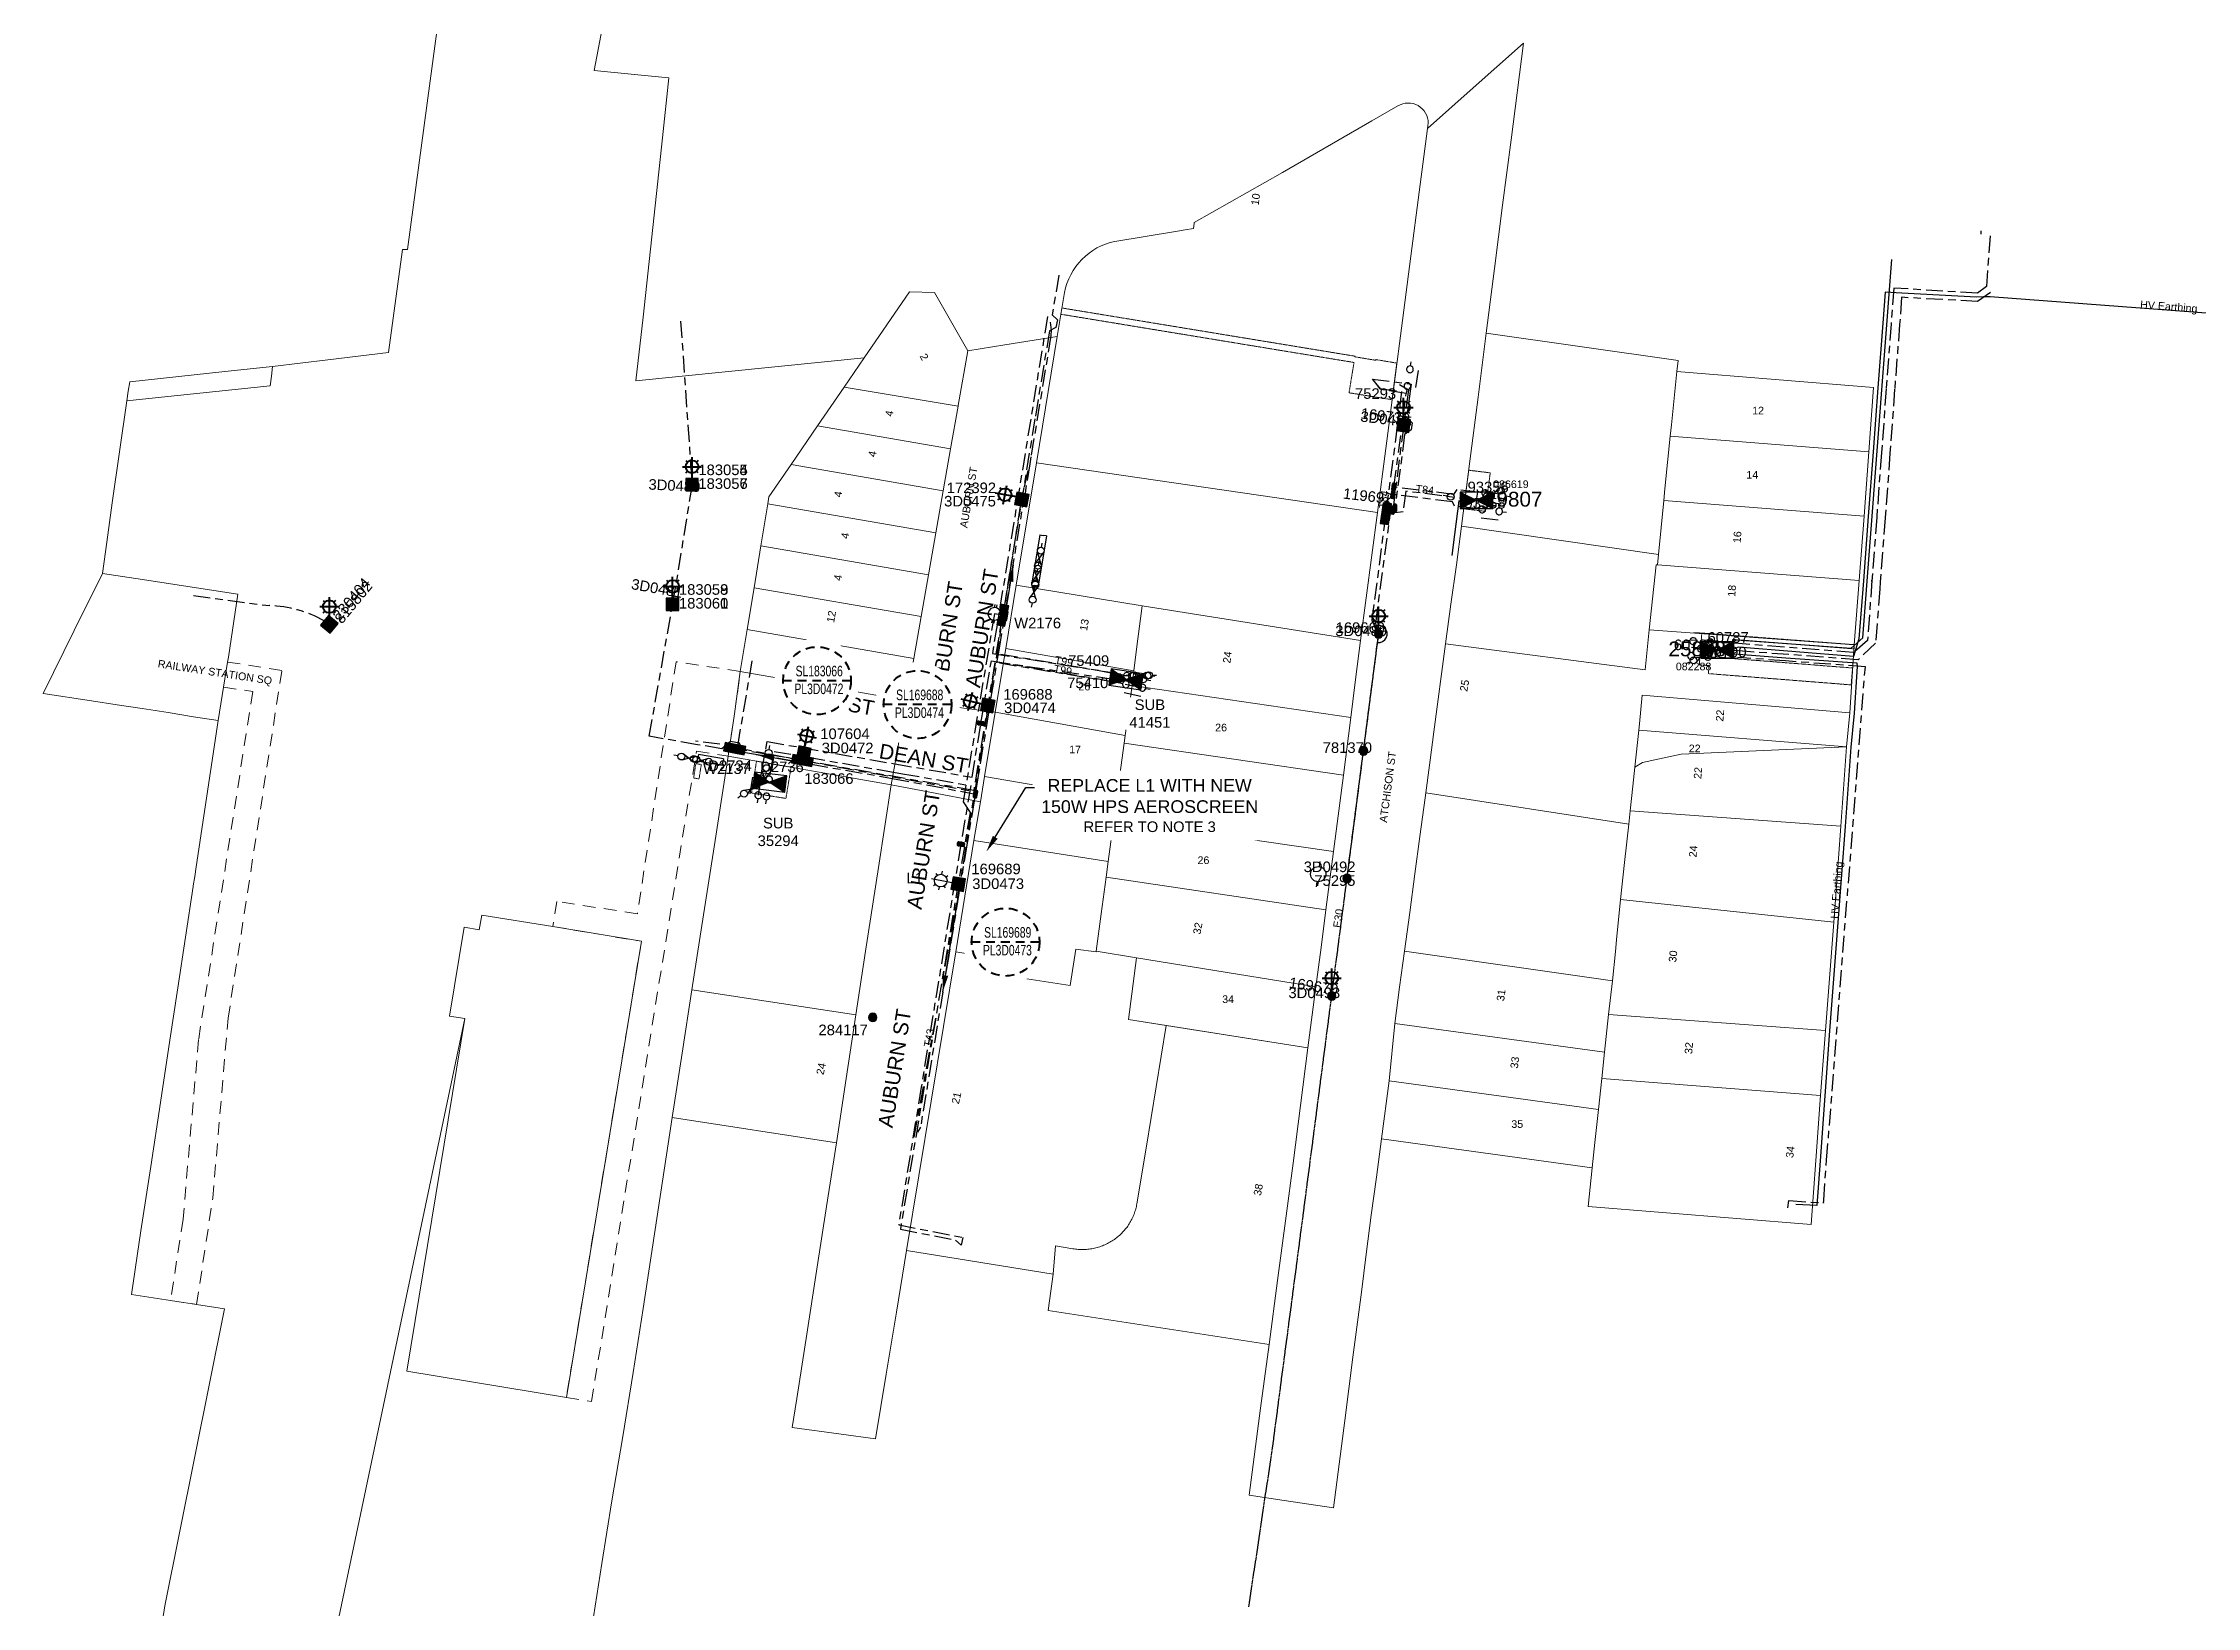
# Model space of a CAD drawing. Header units: metres. Extents: x 305785 to 306400, y 6187575 to 6188605.
# Drawn here: x 305846 to 306354, y 6188205 to 6188575 of the extents above; entities that cross this region are included whole.
import ezdxf
from ezdxf import colors
from ezdxf.entities.mleader import LeaderData, LeaderLine
from ezdxf.enums import TextEntityAlignment as Align
from ezdxf.math import Vec2, Vec3

# ---------------------------------------------------------------- set-up
doc = ezdxf.new("R2010")
doc.units = ezdxf.units.M
for name, pattern in [('Cable Exist OH', [1, 1, 0]), ('Cable Exist UG', [8.2, 4, -1.2, 1.8, -1.2]), ('Cable New OH', [6, 4, -2]), ('Dash', [5, 3, -2]), ('HIDDEN', [0.375, 0.25, -0.125]), ('HIDDEN2', [0.1875, 0.125, -0.0625])]:
    doc.linetypes.add(name, pattern=pattern)
doc.layers.get('0').update_dxf_attribs({"color": 6})
for name, color, linetype, lineweight in [('Cadastre Buildings_SP_EXT', 9, 'Continuous', 5), ('Cadastre Easements_SP_EXT', 9, 'Continuous', 5), ('Cadastre Land Parcels_SP_EXT', 9, 'Continuous', 5), ('Cadastre Other Property_SP_EXT', 9, 'HIDDEN', 5), ('Cadastre Roads_SP_EXT', 9, 'Continuous', 5)]:
    doc.layers.add(name, color=color, linetype=linetype, lineweight=lineweight)
for name, color, linetype in [('Equip_HV_EXT', 7, 'Continuous'), ('Equip_LV_EXT', 7, 'Continuous'), ('Equip_SL_EXT', 7, 'Continuous'), ('Equip_SP_HV_EXT', 7, 'Continuous'), ('Equip_SP_SL_EXT', 7, 'Continuous'), ('Equip_SP_SL_NEW', 2, 'Continuous'), ('Mains_HV_EXT', 7, 'Continuous'), ('Mains_LV_EXT', 7, 'Continuous'), ('Mains_SL_EXT', 7, 'Continuous'), ('NOTES_SL_EXT', 7, 'Continuous'), ('Notes_SP_MISC', 7, 'Continuous'), ('Sub_LV_EXT', 7, 'Continuous'), ('Sub_SP_EXT', 7, 'Continuous'), ('SupportsOH_SP_MISC', 7, 'Continuous'), ('SupportsOH_SP_TR_HV_LV_SL_EXT', 7, 'Continuous'), ('SupportsUG_SP_LV_EXT', 7, 'Continuous'), ('SupportsUG_SP_LV_SL_EXT', 7, 'Continuous'), ('UG_Details_SP_MISC', 7, 'Continuous')]:
    doc.layers.add(name, color=color, linetype=linetype)
doc.styles.add('COLUMN_LABEL', font='arial.ttf')
doc.styles.add('iecARIAL', font='arial.ttf', dxfattribs={"height": 2})
doc.styles.add('POLE_LABEL', font='arial.ttf')
doc.styles.get("Standard").update_dxf_attribs({"font": 'arial.ttf'})
doc.styles.add('SWITCH_LABEL', font='arial.ttf', dxfattribs={"height": 2.5})
doc.linetypes.add('Cable E UG', pattern='A,6,-0.5,["E",Standard,S=1.7,R=0,X=0.5,Y=-1],-2.9', length=9.4)
doc.dimstyles.get("Standard").update_dxf_attribs({"dimtxt": 0.18, "dimasz": 0.18, "dimexe": 0.18, "dimexo": 0.0625, "dimgap": 0.09, "dimtad": 0, "dimtih": 1, "dimtoh": 1, "dimdec": 4, "dimzin": 0, "dimdsep": 46, "dimtxsty": 'Standard', "dimcen": 0.09, "dimadec": 0, "dimazin": 0, "dimtfac": 1, "dimtdec": 4, "dimtofl": 0, "dimtmove": 0, "dimatfit": 3, "dimfxl": 1, "dimtolj": 1, "dimtzin": 0, "dimarcsym": 0})

msp = doc.modelspace()

# ---------------------------------------------------------------- texts
at = {"layer": 'Cadastre Land Parcels_SP_EXT'}
for s, rotation, p in [('10', 82.4871, (306132.64, 6188536.11)), ('2', 297.6138, (306052.56, 6188500.6)), ('4', 80.1261, (306046.21, 6188486.19)), ('4', 80.1261, (306042.21, 6188476.63)), ('4', 80.1261, (306034.13, 6188467.12)), ('16', 85.5999, (306246.45, 6188456.37)), ('4', 80.1261, (306035.76, 6188457.33)), ('4', 80.1261, (306034.08, 6188447.41)), ('18', 85.7395, (306245.18, 6188443.69)), ('12', 79.9911, (306032.4, 6188437.52)), ('13', 80.5557, (306092.13, 6188435.58)), ('12', 80.9159, (306030.72, 6188427.62)), ('24', 82.5856, (306125.97, 6188427.94)), ('25', 79.5599, (306181.89, 6188421.23)), ('22', 85.7865, (306242.38, 6188414.22)), ('22', 85.7135, (306237.17, 6188400.66)), ('24', 85.8066, (306236.03, 6188382.15)), ('19', 77.4226, (306077.97, 6188362.45)), ('32', 79.565, (306118.9, 6188363.89)), ('30', 83.4051, (306231.22, 6188357.32)), ('31', 82.9459, (306190.61, 6188348.14)), ('32', 85.6519, (306235.02, 6188335.68)), ('24', 78.1573, (306029.92, 6188330.7)), ('33', 82.6114, (306193.84, 6188332.23)), ('21', 77.3465, (306061.86, 6188323.8)), ('34', 83.5911, (306258.89, 6188311.12)), ('38', 79.485, (306133.18, 6188302.16))]:
    msp.add_text(s, height=1.8, rotation=rotation, dxfattribs=at).set_placement(p)
for s, p in [('12', (306249.19, 6188486.82)), ('14', (306247.81, 6188471.64)), ('26', (306090.1, 6188421.62)), ('26', (306122.39, 6188411.96)), ('17', (306087.91, 6188406.77)), ('22', (306234.22, 6188407.03)), ('26', (306120.3, 6188396.26)), ('19', (306082.51, 6188391.83)), ('26', (306118.22, 6188380.62)), ('34', (306124.05, 6188347.8)), ('35', (306192.32, 6188318.3))]:
    msp.add_text(s, height=1.8, dxfattribs=at).set_placement(p)
at = {"layer": 'Cadastre Other Property_SP_EXT'}
for s, p in [('086619', (306188.02, 6188469.42)), ('082288', (306231.16, 6188426.38))]:
    msp.add_text(s, height=1.8, dxfattribs=at).set_placement(p)
at = {"layer": 'Cadastre Roads_SP_EXT'}
for s, rotation, p in [('AUBURN ST', 80.355, (306063.84, 6188459.91)), ('RAILWAY STATION SQ', 351.2828, (305872.62, 6188427.11)), ('ATCHISON ST', 82.5716, (306162.94, 6188390.32))]:
    msp.add_text(s, height=1.8, rotation=rotation, dxfattribs=at).set_placement(p)
at = {"layer": 'Mains_HV_EXT'}
for rotation, p in [(355.6496, (306340.74, 6188511.92)), (85.7718, (306269.5, 6188367.64))]:
    msp.add_text('HV Earthing', height=1.8, rotation=rotation, dxfattribs=at).set_placement(p)
at = {"layer": 'Mains_LV_EXT'}
for s, rotation, p in [('T84', 353.6564, (306169.65, 6188468.4)), ('T84', 82.6014, (306162.81, 6188464.44)), ('T99', 349.5205, (306084.39, 6188428.03)), ('T99', 349.5205, (306084.13, 6188425.94)), ('T99', 349.5205, (306084.13, 6188425.94)), ('E30', 81.4813, (306151.99, 6188365.45)), ('T43', 79.4889, (306055.32, 6188337.26))]:
    msp.add_text(s, height=1.8, rotation=rotation, dxfattribs=at).set_placement(p)
at = {"layer": 'Notes_SP_MISC'}
for s, rotation, p in [('AUBURN ST', 80.9521, (306058.41, 6188419.13)), ('DEAN ST', 350.0846, (306020.68, 6188419.31)), ('AUBURN ST', 80.9521, (306046.19, 6188318.15))]:
    msp.add_text(s, height=3.5, rotation=rotation, dxfattribs=at).set_placement(p)

# ---------------------------------------------------------------- blocks, each defined once
blk = doc.blocks.new('SUB_PADMOUNT_EXT')
for points in [[(0, 0), (-3.84, 1.92), (-3.84, -1.92)], [(0, 0), (3.84, 1.92), (3.84, -1.92)]]:
    blk.add_hatch(color=256).paths.add_polyline_path(points)
for p, q in [((3.84, 1.92), (-3.84, -1.92)), ((-3.84, 1.92), (3.84, -1.92))]:
    blk.add_line(p, q)
blk.add_lwpolyline([(-3.84, -1.92), (3.84, -1.92), (3.84, 1.92), (-3.84, 1.92)], close=True)
for tag, height, flags, p in [('STREET_CODE', 0.2, 9, (1.5, 0)), ('ASSET_NUM', 3.5, 8, (2, 2)), ('CONSTRUCTED_VOLTAGE', 0.2, 9, (1.5, -0.2)), ('OPERATING_VOLTAGE', 0.2, 9, (1.5, -0.6)), ('ORIENTATION', 0.2, 9, (1.5, -0.8)), ('OWNED_BY', 0.2, 9, (1.5, -1)), ('OPERATED_BY', 0.2, 9, (1.5, -1.2)), ('SECONDARY_VOLTAGE', 0.2, 9, (1.5, -1.6)), ('STATE', 0.2, 9, (1.5, -1.8)), ('SUBSTATION_TYPE', 0.2, 9, (1.5, -2.2)), ('STREETNAME', 0.2, 9, (1.5, -3)), ('SUBURB', 0.2, 9, (1.5, -3.2)), ('Z', 0.2, 1, (1.5, -3.6)), ('NO_PHASES', 0.2, 9, (1.5, -0.4)), ('MAINTAINED_BY', 0.2, 9, (1.5, -1.4)), ('PARENT', 0.2, 9, (1.5, -2)), ('USAGE', 0.2, 9, (1.5, -2.4)), ('LEGEND', 0.2, 9, (1.5, -2.6)), ('LOCATION', 0.2, 9, (1.5, -2.8)), ('NOTES', 0.2, 9, (1.5, -3.4))]:
    blk.add_attdef(tag, text='', height=height, dxfattribs=dict(flags=flags)).set_placement(p, align=Align.MIDDLE_LEFT)
blk = doc.blocks.new('COLUMN_EXT')
blk.add_hatch(color=256).paths.add_polyline_path([(-1.49, 1.48), (-1.49, -1.49), (1.48, -1.49), (1.48, 1.48)])
blk.add_lwpolyline([(-1.49, -1.49), (1.48, -1.49), (1.48, 1.48), (-1.49, 1.48)], close=True)
for tag, height, style, flags, p in [('STRUCTURE_PLANT_NUMBER', 0.2, 'POLE_LABEL', 9, (1.81, 0.03)), ('ASSET_NUM', 2.5, 'COLUMN_LABEL', 8, (2, 2)), ('STREET_CODE', 0.2, 'COLUMN_LABEL', 9, (1.81, -0.2))]:
    blk.add_attdef(tag, text='', height=height, dxfattribs=dict(style=style, flags=flags)).set_placement(p, align=Align.MIDDLE_LEFT)
at = {"flags": 1}
blk.add_attdef('Z', (1.81, -2.35), '', height=0.2, dxfattribs=at)
at = {"flags": 9}
for tag, p in [('COLUMN_TYPE', (1.81, -0.4)), ('OWNED_BY', (1.81, -0.6)), ('STATE', (1.81, -0.8)), ('USAGE', (1.81, -1)), ('STREETNAME', (1.81, -1.6)), ('SUBURB', (1.81, -1.8)), ('LEGEND', (1.81, -1.2)), ('LOCATION', (1.81, -1.4)), ('NOTES', (1.81, -2))]:
    blk.add_attdef(tag, text='', height=0.2, dxfattribs=at).set_placement(p, align=Align.MIDDLE_LEFT)
blk = doc.blocks.new('PILLAR_EXT')
blk.add_hatch(color=256).paths.add_polyline_path([(-2.475, 0.99), (-2.475, -0.99), (2.475, -0.99), (2.475, 0.99)])
blk.add_lwpolyline([(-2.475, -0.99), (2.475, -0.99), (2.475, 0.99), (-2.475, 0.99)], close=True)
at = {"style": 'iecARIAL', "flags": 8}
blk.add_attdef('ASSET_NUM', (1.5, 3.5), '', height=2.5, dxfattribs=at)
for tag, p, flags in [('OWNED_BY', (0, -0.2), 9), ('STATE', (0, -0.4), 9), ('SUPPORT_TYPE', (0, -0.6), 9), ('STREETNAME', (0, -1.8), 9), ('SUBURB', (0, -2), 1), ('USAGE', (0, -0.8), 9), ('LEGEND', (0, -1), 9), ('LOCATION', (0, -1.2), 9), ('NOTES', (0, -1.4), 9), ('PARENT', (0, -1.6), 9)]:
    blk.add_attdef(tag, p, '', height=0.2, dxfattribs=dict(flags=flags))
blk = doc.blocks.new('SL_LANTERN_EXT')
at = {"lineweight": 40}
for p, q in [((-1.46, 5.68), (-1.06, 5.28)), ((0, 1.97), (0, 6.47)), ((1.46, 5.68), (1.06, 5.28)), ((-2.25, 4.22), (2.25, 4.22)), ((-1.46, 2.76), (-1.06, 3.16)), ((0, 0), (0, 2.72)), ((1.46, 2.76), (1.06, 3.16))]:
    blk.add_line(p, q, dxfattribs=at)
blk.add_circle((0, 4.22), 1.5, dxfattribs=at)
at = {"style": 'iecARIAL', "flags": 8}
blk.add_attdef('ASSET_NUM', (1.5, 1.5), '', height=2.5, dxfattribs=at)
for tag, p, height, flags in [('OPERATING_VOLTAGE', (0.98, -1.65), 0.2, 9), ('ORIENTATION', (0.98, -1.85), 0.2, 9), ('OWNED_BY', (0.98, -2.05), 0.2, 9), ('STATE', (0.98, -2.25), 0.2, 9), ('CONSTRUCTED_VOLTAGE', (0.98, -0.65), 0.2, 9), ('CONTROL_TYPE', (0.98, -0.85), 0.2, 9), ('LANTERN_PURPOSE', (0.98, -1.05), 0.2, 9), ('LANTERN_TYPE', (0.98, -1.25), 0.2, 9), ('NO_PHASES', (0.98, -1.45), 0.2, 9), ('USAGE', (0.98, -2.45), 0.2, 9), ('CEXIST', (0.98, -2.65), 0.2, 9), ('CNEW', (0.98, -2.85), 0.2, 9), ('CNUMBER', (0.98, -3.05), 0.2, 9), ('CREMOVE', (0.98, -3.25), 0.2, 9), ('CREPLACE', (0.98, -3.45), 0.2, 9), ('LKINGHEIGHT', (0.98, -3.65), 0.2, 9), ('LBRACKET', (0.98, -3.85), 0.2, 9), ('LBRACKETVOCAB', (0.98, -4.05), 0.2, 9), ('LCATEGORY', (0.98, -4.25), 0.2, 9), ('LCHARGE1', (0.98, -4.45), 0.2, 9), ('LCHARGE1PERCENT', (0.98, -4.65), 0.2, 9), ('LCHARGE2', (0.98, -4.85), 0.2, 9), ('LCHARGE2PERCENT', (0.98, -5.05), 0.2, 9), ('LCHARGE3', (0.98, -5.25), 0.2, 9), ('LNUMBER', (2.18, -3.25), 2.5, 8), ('STREETNAME', (0.98, -9.25), 0.2, 9), ('SUBURB', (0.98, -9.45), 0.2, 1), ('LCHARGE3PERCENT', (0.98, -5.45), 0.2, 9), ('LEXIST', (0.98, -5.65), 0.2, 9), ('LLAMP', (0.98, -5.85), 0.2, 9), ('LLAMPVOCAB', (0.98, -6.05), 0.2, 9), ('LMAST', (0.98, -6.25), 0.2, 9), ('LMASTVOCAB', (0.98, -6.45), 0.2, 9), ('LNEW', (0.98, -6.65), 0.2, 9), ('LANTNUMBER', (0.98, -6.85), 0.2, 9), ('LOUTREACH', (0.98, -7.25), 0.2, 9), ('LOUTREACHVOCAB', (0.98, -7.45), 0.2, 9), ('LRATECODE', (0.98, -7.65), 0.2, 9), ('LREMOVE', (0.98, -7.85), 0.2, 9), ('LREPLACE', (0.98, -8.05), 0.2, 9), ('LTYPE', (0.98, -8.25), 0.2, 9), ('LTYPEVOCAB', (0.98, -8.45), 0.2, 9), ('LEGEND', (0.98, -8.65), 0.2, 9), ('LOCATION', (0.98, -8.85), 0.2, 9), ('NOTES', (0.98, -9.05), 0.2, 9)]:
    blk.add_attdef(tag, p, '', height=height, dxfattribs=dict(flags=flags))
blk = doc.blocks.new('POLE_EXT')
blk.add_hatch(color=256).paths.add_polyline_path([(-1, 0, 1), (1, 0, 1)])
blk.add_lwpolyline([(-1, 0, 1), (1, 0, 1)], format="xyb", close=True)
for tag, height, flags, p in [('pNumber', 2.5, 8, (-17.84, 2.07)), ('OWNED_BY', 0.2, 9, (1.35, -0.4)), ('SPECIAL_USE', 0.2, 9, (1.35, -0.8)), ('STATE', 0.2, 9, (1.35, -1)), ('cLV', 0.2, 9, (1.35, -1.4)), ('hDepth', 0.2, 9, (1.35, -1.6)), ('hDia', 0.2, 9, (1.35, -1.8)), ('cHV', 0.2, 9, (1.35, -2)), ('cLinedev', 0.2, 9, (1.35, -3.4)), ('pExisting', 0.2, 9, (1.35, -3.8)), ('pFooting', 0.2, 9, (1.35, -4.4)), ('pNew', 0.2, 9, (1.35, -4.6)), ('pRelocate', 0.2, 9, (1.35, -5)), ('PARENT', 0.2, 9, (1.35, -0.6)), ('USAGE', 0.2, 9, (1.35, -1.2)), ('LBRACKET', 0.2, 9, (1.35, -2.2)), ('LExisting', 0.2, 9, (1.35, -2.4)), ('LANTNUMBER', 0.2, 9, (1.35, -2.6)), ('LOther', 0.2, 9, (1.35, -2.8)), ('LRemove', 0.2, 9, (1.35, -3)), ('LEGEND', 0.2, 9, (1.35, -3.2)), ('LOCATION', 0.2, 9, (1.35, -3.6)), ('PFNUMBER', 0.2, 9, (1.35, -4)), ('NEWPFNUMBER', 0.2, 9, (1.35, -4.2)), ('pRemove', 0.2, 9, (1.35, -5.2)), ('pReplace', 0.2, 9, (1.35, -5.4)), ('pStay', 0.2, 9, (1.35, -5.6)), ('pType', 0.2, 9, (1.35, -5.8)), ('cspan', 0.2, 9, (1.35, -6)), ('STREETNAME', 0.2, 9, (1.35, -6.2)), ('SUBURB', 0.2, 9, (1.35, -6.4)), ('OPERATED_BY', 0.2, 9, (1.36, -7.01)), ('NOTES', 0.2, 9, (1.35, -6.6)), ('MAINTAINED_BY', 0.2, 9, (1.36, -6.81))]:
    blk.add_attdef(tag, text='', height=height, dxfattribs=dict(flags=flags)).set_placement(p, align=Align.MIDDLE_LEFT)
at = {"style": 'POLE_LABEL'}
for tag, height, flags, p in [('STRUCTURE_PLANT_NUMBER', 0.2, 9, (1.35, 0.03)), ('ASSET_NUM', 2.5, 8, (2, 2)), ('STREET_CODE', 0.2, 9, (1.35, -0.2))]:
    blk.add_attdef(tag, text='', height=height, dxfattribs=dict(at, flags=flags)).set_placement(p, align=Align.MIDDLE_LEFT)
at = {"flags": 1}
blk.add_attdef('Z', (1.35, -7.33), '', height=0.2, dxfattribs=at)
blk = doc.blocks.new('SL_STJ_EXT')
h = blk.add_hatch(color=256)
edge = h.paths.add_edge_path()
edge.add_ellipse((-0.59, 0.13), major_axis=(0.226, 0.226), ratio=1, start_angle=45, end_angle=135)
edge.add_line((-0.91, 0.13), (-0.91, -0.13))
edge.add_ellipse((-0.59, -0.13), major_axis=(0.226, 0.226), ratio=1, start_angle=135, end_angle=225)
edge.add_line((-0.59, -0.45), (0.59, -0.45))
edge.add_ellipse((0.59, -0.13), major_axis=(-0.226, 0.226), ratio=1, start_angle=135, end_angle=225)
edge.add_line((0.91, -0.13), (0.91, 0.13))
edge.add_ellipse((0.59, 0.13), major_axis=(-0.226, 0.226), ratio=1, start_angle=225, end_angle=315)
edge.add_line((0.59, 0.45), (-0.59, 0.45))
blk.add_lwpolyline([(-0.91, 0.13), (-0.91, -0.13, 0.414214), (-0.59, -0.45), (0.59, -0.45, 0.414214), (0.91, -0.13), (0.91, 0.13, 0.414214), (0.59, 0.45), (-0.59, 0.45, 0.414214)], format="xyb", close=True)
at = {"flags": 1}
blk.add_attdef('Z', (0, 0), '', height=0.2, dxfattribs=at)
at = {"flags": 9}
for tag, p in [('ORIENTATION', (0, 0)), ('USAGE', (0, -0.2)), ('LEGEND', (0, -0.4)), ('NOTES', (0, -0.6))]:
    blk.add_attdef(tag, text='', height=0.2, dxfattribs=at).set_placement(p, align=Align.MIDDLE_LEFT)
blk = doc.blocks.new('HV_STJ_EXT')
h = blk.add_hatch(color=256)
edge = h.paths.add_edge_path()
edge.add_ellipse((-0.59, 0.13), major_axis=(0.226, 0.226), ratio=1, start_angle=45, end_angle=135)
edge.add_line((-0.91, 0.13), (-0.91, -0.13))
edge.add_ellipse((-0.59, -0.13), major_axis=(0.226, 0.226), ratio=1, start_angle=135, end_angle=225)
edge.add_line((-0.59, -0.45), (0.59, -0.45))
edge.add_ellipse((0.59, -0.13), major_axis=(-0.226, 0.226), ratio=1, start_angle=135, end_angle=225)
edge.add_line((0.91, -0.13), (0.91, 0.13))
edge.add_ellipse((0.59, 0.13), major_axis=(-0.226, 0.226), ratio=1, start_angle=225, end_angle=315)
edge.add_line((0.59, 0.45), (-0.59, 0.45))
blk.add_lwpolyline([(-0.91, 0.13), (-0.91, -0.13, 0.414214), (-0.59, -0.45), (0.59, -0.45, 0.414214), (0.91, -0.13), (0.91, 0.13, 0.414214), (0.59, 0.45), (-0.59, 0.45, 0.414214)], format="xyb", close=True)
for tag, flags, p in [('ORIENTATION', 9, (1.5, 0)), ('Z', 1, (1.5, -0.8)), ('USAGE', 9, (1.5, -0.2)), ('LEGEND', 9, (1.5, -0.4)), ('NOTES', 9, (1.5, -0.6))]:
    blk.add_attdef(tag, text='', height=0.2, dxfattribs=dict(flags=flags)).set_placement(p, align=Align.MIDDLE_LEFT)
blk = doc.blocks.new('LV_STJ_EXT')
h = blk.add_hatch(color=256)
edge = h.paths.add_edge_path()
edge.add_ellipse((-0.59, 0.13), major_axis=(0.226, 0.226), ratio=1, start_angle=45, end_angle=135)
edge.add_line((-0.91, 0.13), (-0.91, -0.13))
edge.add_ellipse((-0.59, -0.13), major_axis=(0.226, 0.226), ratio=1, start_angle=135, end_angle=225)
edge.add_line((-0.59, -0.45), (0.59, -0.45))
edge.add_ellipse((0.59, -0.13), major_axis=(-0.226, 0.226), ratio=1, start_angle=135, end_angle=225)
edge.add_line((0.91, -0.13), (0.91, 0.13))
edge.add_ellipse((0.59, 0.13), major_axis=(-0.226, 0.226), ratio=1, start_angle=225, end_angle=315)
edge.add_line((0.59, 0.45), (-0.59, 0.45))
blk.add_lwpolyline([(-0.91, 0.13), (-0.91, -0.13, 0.414214), (-0.59, -0.45), (0.59, -0.45, 0.414214), (0.91, -0.13), (0.91, 0.13, 0.414214), (0.59, 0.45), (-0.59, 0.45, 0.414214)], format="xyb", close=True)
at = {"flags": 1}
blk.add_attdef('Z', (0, 0), '', height=0.2, dxfattribs=at)
at = {"flags": 9}
for tag, p in [('ORIENTATION', (0, 0)), ('USAGE', (0, -0.2)), ('LEGEND', (0, -0.4)), ('NOTES', (0, -0.6))]:
    blk.add_attdef(tag, text='', height=0.2, dxfattribs=at).set_placement(p, align=Align.MIDDLE_LEFT)
blk = doc.blocks.new('LV_UG_LINKS_OPEN_EXT')
for p, q in [((-0.25, 1.47), (-0.25, 2.22)), ((0.25, 1.47), (0.25, 2.22)), ((-0.25, -1.47), (-0.25, -2.22)), ((0.25, -1.47), (0.25, -2.22))]:
    blk.add_line(p, q)
at = {"flags": 9}
for tag, p in [('ACTUAL_STATUS', (0, 0)), ('CONSTRUCTED_VOLTAGE', (0, -0.2)), ('OPERATING_VOLTAGE', (0, -0.6)), ('ORIENTATION', (0, -0.8)), ('STATE', (0, -1)), ('SWITCH_TYPE', (0, -1.2)), ('NO_PHASES', (0, -0.4)), ('USAGE', (0, -1.4)), ('NOTES', (0, -1.6))]:
    blk.add_attdef(tag, text='', height=0.2, dxfattribs=at).set_placement(p, align=Align.MIDDLE_LEFT)
at = {"flags": 1}
blk.add_attdef('Z', (0, 0), '', height=0.2, dxfattribs=at)
blk.add_wipeout([(-0.25, 1.47), (-0.43, 1.43), (-0.61, 1.36), (-0.77, 1.28), (-0.93, 1.17), (-1.07, 1.05), (-1.19, 0.9), (-1.29, 0.75), (-1.38, 0.58), (-1.44, 0.4), (-1.48, 0.22), (-1.49, 0.03), (-1.49, -0.16), (-1.45, -0.34), (-1.4, -0.52), (-1.32, -0.69), (-1.23, -0.85), (-1.11, -1), (-0.98, -1.13), (-0.83, -1.24), (-0.66, -1.34), (-0.49, -1.41), (-0.31, -1.46), (-0.13, -1.49), (0.06, -1.49), (0.25, -1.47), (0.43, -1.43), (0.61, -1.36), (0.77, -1.28), (0.93, -1.17), (1.07, -1.05), (1.19, -0.9), (1.29, -0.75), (1.38, -0.58), (1.44, -0.4), (1.48, -0.22), (1.49, -0.03), (1.49, 0.16), (1.45, 0.34), (1.4, 0.52), (1.32, 0.69), (1.23, 0.85), (1.11, 1), (0.98, 1.13), (0.83, 1.24), (0.66, 1.34), (0.49, 1.41), (0.31, 1.46), (0.13, 1.49), (-0.06, 1.49)])
blk.add_lwpolyline([(0, -1.49, 1), (0, 1.49, 1)], format="xyb", close=True)
blk = doc.blocks.new('LV_UG_DFUSE_CLOSED_EXT')
for points in [[(1, 0), (0, 0)], [(5.04, 0.73), (2.16, -0.72)], [(5.05, -0.71), (2.16, 0.72)], [(6.2, 0.01), (7.2, 0.01)]]:
    blk.add_lwpolyline(points)
for centre in [(1.8, 0), (5.4, 0.01)]:
    blk.add_circle(centre, 0.8)
at = {"flags": 9}
for tag, p in [('ACTUAL_STATUS', (0, 0)), ('CONSTRUCTED_VOLTAGE', (0, -0.2)), ('OPERATING_VOLTAGE', (0, -0.6)), ('ORIENTATION', (0, -0.8)), ('STATE', (0, -1)), ('SWITCH_TYPE', (0, -1.2)), ('NO_PHASES', (0, -0.4)), ('USAGE', (0, -1.4)), ('NOTES', (0, -1.6))]:
    blk.add_attdef(tag, text='', height=0.2, dxfattribs=at).set_placement(p, align=Align.MIDDLE_LEFT)
at = {"flags": 1}
blk.add_attdef('Z', (0, 0), '', height=0.2, dxfattribs=at)
blk = doc.blocks.new('LV_UG_DFUSE_OPEN_EXT')
for points in [[(1, 0), (0, 0)], [(6.2, 0.01), (7.2, 0.01)]]:
    blk.add_lwpolyline(points)
for centre in [(1.8, 0), (5.4, 0.01)]:
    blk.add_circle(centre, 0.8)
at = {"flags": 9}
for tag, p in [('ACTUAL_STATUS', (0, 0)), ('CONSTRUCTED_VOLTAGE', (0, -0.2)), ('OPERATING_VOLTAGE', (0, -0.6)), ('ORIENTATION', (0, -0.8)), ('STATE', (0, -1)), ('SWITCH_TYPE', (0, -1.2)), ('NO_PHASES', (0, -0.4)), ('USAGE', (0, -1.4)), ('NOTES', (0, -1.6))]:
    blk.add_attdef(tag, text='', height=0.2, dxfattribs=at).set_placement(p, align=Align.MIDDLE_LEFT)
at = {"flags": 1}
blk.add_attdef('Z', (0, 0), '', height=0.2, dxfattribs=at)
blk = doc.blocks.new('HV_ABS_OPEN_EXT')
for p, q in [((-3, 6.87), (-1.8, 6.87)), ((1.8, 6.87), (3, 6.87))]:
    blk.add_line(p, q)
blk.add_circle((0, 6.87), 1.8)
for tag, height, flags, p in [('STREET_CODE', 0.2, 9, (1.5, 0)), ('ASSET_NUM', 2.5, 8, (2, 2)), ('ACTUAL_STATUS', 0.2, 9, (1.5, -0.2)), ('CONSTRUCTED_VOLTAGE', 0.2, 9, (1.5, -0.4)), ('OPERATING_VOLTAGE', 0.2, 9, (1.5, -0.8)), ('ORIENTATION', 0.2, 9, (1.5, -1)), ('OWNED_BY', 0.2, 9, (1.5, -1.2)), ('STATE', 0.2, 9, (1.5, -1.4)), ('SWITCH_TYPE', 0.2, 9, (1.5, -1.6)), ('STREETNAME', 0.2, 9, (1.5, -2.4)), ('SUBURB', 0.2, 9, (1.5, -2.6)), ('OPERATED_BY', 0.2, 9, (1.5, -3.2)), ('Z', 0.2, 1, (1.5, -3.6)), ('NO_PHASES', 0.2, 9, (1.5, -0.6)), ('USAGE', 0.2, 9, (1.5, -1.8)), ('LEGEND', 0.2, 9, (1.5, -2)), ('LOCATION', 0.2, 9, (1.5, -2.2)), ('NOTES', 0.2, 9, (1.5, -2.8)), ('MAINTAINED_BY', 0.2, 9, (1.5, -3)), ('LABEL_ALIGNMENT', 0.2, 9, (1.5, -3.4))]:
    blk.add_attdef(tag, text='', height=height, dxfattribs=dict(flags=flags)).set_placement(p, align=Align.MIDDLE_LEFT)
blk = doc.blocks.new('SWG_HOLEC_SU_EXT')
blk.add_line((1.8, -2), (5.8, -2))
for points in [[(1, 0), (0, 0)], [(6.6, 0), (7.6, 0)]]:
    blk.add_lwpolyline(points)
for points in [[(1.8, -0.8, 1), (1.8, 0.8, 1)], [(5.8, -0.8, 1), (5.8, 0.8, 1)]]:
    blk.add_lwpolyline(points, format="xyb", close=True)
at = {"style": 'SWITCH_LABEL', "flags": 8}
blk.add_attdef('ASSET_NUM', text='', height=2.5, rotation=179.9544, dxfattribs=at).set_placement((-2.4, 0), align=Align.MIDDLE_LEFT)
at = {"flags": 1}
blk.add_attdef('Z', (0, 0), '', height=0.2, dxfattribs=at)
at = {"flags": 9}
for tag, p in [('ACTUAL_STATUS', (0, -0.4)), ('CONSTRUCTED_VOLTAGE', (0, -0.6)), ('OPERATING_VOLTAGE', (0, -1)), ('ORIENTATION', (0, -1.2)), ('OWNED_BY', (0, -1.4)), ('STATE', (0, -1.8)), ('SWITCH_TYPE', (0, -2)), ('STREETNAME', (0, -2.6)), ('SUBURB', (0, -2.8)), ('NO_PHASES', (0, -0.8)), ('PARENT', (0, -1.6)), ('USAGE', (0, -2.2)), ('LOCATION', (0, -2.4)), ('NOTES', (0, -3))]:
    blk.add_attdef(tag, text='', height=0.2, dxfattribs=at).set_placement(p, align=Align.MIDDLE_LEFT)
at = {"style": 'SWITCH_LABEL', "flags": 9}
blk.add_attdef('STREET_CODE', text='', height=0.2, dxfattribs=at).set_placement((0, -0.2), align=Align.MIDDLE_LEFT)
blk = doc.blocks.new('SL_LANTERN_REPLACE_NEW')
for tag, flags, p in [('OPERATING_VOLTAGE', 9, (1.5, -1.2)), ('ORIENTATION', 9, (1.5, -1.4)), ('OWNED_BY', 9, (1.5, -1.6)), ('OPERATED_BY', 9, (1.5, -1.8)), ('STATE', 9, (1.5, -2.2)), ('CEXIST', 9, (1.5, -2.6)), ('CNEW', 9, (1.5, -2.8)), ('CNUMBER', 9, (1.5, -3)), ('CREMOVE', 9, (1.5, -3.2)), ('CREPLACE', 9, (1.5, -3.4)), ('LANTERN_TYPE', 9, (1.5, -0.8)), ('NO_PHASES', 9, (1.5, -1)), ('MAINTAINED_BY', 9, (1.5, -2)), ('USAGE', 9, (1.5, -2.4)), ('LKINGHEIGHT', 9, (1.5, -3.6)), ('LBRACKET', 9, (1.5, -3.8)), ('LBRACKETVOCAB', 9, (1.5, -4)), ('LCATEGORY', 9, (1.5, -4.2)), ('LCHARGE1', 9, (1.5, -4.4)), ('LCHARGE1PERCENT', 9, (1.5, -4.6)), ('LCHARGE2', 9, (1.5, -4.8)), ('LCHARGE2PERCENT', 9, (1.5, -5)), ('LCHARGE3', 9, (1.5, -5.2)), ('LCHARGE3PERCENT', 9, (1.5, -5.4)), ('LEXIST', 9, (1.5, -5.6)), ('LLAMP', 9, (1.5, -5.8)), ('LLAMPVOCAB', 9, (1.5, -6)), ('LMAST', 9, (1.5, -6.2)), ('LMASTVOCAB', 9, (1.5, -6.4)), ('LNEW', 9, (1.5, -6.6)), ('LOUTREACH', 9, (1.5, -7.2)), ('LOUTREACHVOCAB', 9, (1.5, -7.4)), ('LRATECODE', 9, (1.5, -7.6)), ('LREMOVE', 9, (1.5, -7.8)), ('LREPLACE', 9, (1.5, -8)), ('LTYPE', 9, (1.5, -8.2)), ('LTYPEVOCAB', 9, (1.5, -8.4)), ('LEGEND', 9, (1.5, -8.6)), ('NEW_LKINGHEIGHT', 9, (1.5, -8.8)), ('NEW_LBRACKET', 9, (1.5, -9)), ('NEW_LBRACKETVOCAB', 9, (1.5, -9.2)), ('NEW_LCATEGORY', 9, (1.5, -9.4)), ('NEW_LCHARGE1', 9, (1.5, -9.6)), ('NEW_LCHARGE1PERCENT', 9, (1.5, -9.8)), ('NEW_LCHARGE2', 9, (1.5, -10)), ('NEW_LCHARGE2PERCENT', 9, (1.5, -10.2)), ('SUBURB', 9, (1.5, -12.6)), ('STREETNAME', 9, (1.5, -12.8)), ('Z', 1, (1.5, -13.4)), ('NEW_LCHARGE3', 9, (1.5, -10.4)), ('NEW_LCHARGE3PERCENT', 9, (1.5, -10.6)), ('NEW_LLAMP', 9, (1.5, -10.8)), ('NEW_LLAMPVOCAB', 9, (1.5, -11)), ('NEW_LMAST', 9, (1.5, -11.2)), ('NEW_LMASTVOCAB', 9, (1.5, -11.4)), ('NEW_LOUTREACH', 9, (1.5, -11.6)), ('NEW_LOUTREACHVOCAB', 9, (1.5, -11.8)), ('NEW_LRATECODE', 9, (1.5, -12)), ('NEW_LTYPE', 9, (1.5, -12.2)), ('NEW_LTYPEVOCAB', 9, (1.5, -12.4)), ('LOCATION', 9, (1.5, -13)), ('NOTES', 9, (1.5, -13.2))]:
    blk.add_attdef(tag, text='', height=0.2, dxfattribs=dict(flags=flags)).set_placement(p, align=Align.MIDDLE_LEFT)
at = {"flags": 9}
blk.add_attdef('LANTNUMBER', (1.5, -6.91), '', height=0.2, dxfattribs=at)
blk.add_wipeout([(0, 6.47), (1.46, 5.68), (2.25, 4.22), (1.46, 2.76), (0, 1.86), (-1.46, 2.76), (-2.25, 4.22), (-1.46, 5.68)])
for p, q in [((-1.46, 5.68), (-1.06, 5.28)), ((0, 2.72), (0, 6.47)), ((1.46, 5.68), (1.06, 5.28)), ((-2.25, 4.22), (-1.5, 4.22)), ((-1.46, 2.76), (-1.06, 3.16)), ((0, 0), (0, 2.72)), ((0, 0), (0, 0)), ((1.46, 2.76), (1.06, 3.16)), ((1.5, 4.22), (2.25, 4.22))]:
    blk.add_line(p, q)
blk.add_circle((0, 4.22), 1.5)
for tag, height, flags, p in [('STREET_CODE', 0.2, 9, (1.5, 0)), ('ASSET_NUM', 2.5, 8, (2, 2)), ('CONSTRUCTED_VOLTAGE', 0.2, 9, (1.5, -0.2)), ('CONTROL_TYPE', 0.2, 9, (1.5, -0.4)), ('LANTERN_PURPOSE', 0.2, 9, (1.5, -0.6)), ('LNUMBER', 2.5, 8, (1.5, -1.38))]:
    blk.add_attdef(tag, text='', height=height, dxfattribs=dict(flags=flags)).set_placement(p, align=Align.MIDDLE_LEFT)
blk = doc.blocks.new('SLANTERN_NUM_EXT')
blk.add_wipeout([(-0.31, 10), (-0.94, 9.96), (-1.57, 9.88), (-2.18, 9.76), (-2.79, 9.61), (-3.39, 9.41), (-3.97, 9.18), (-4.54, 8.91), (-5.09, 8.61), (-5.62, 8.27), (-6.13, 7.91), (-6.62, 7.5), (-7.07, 7.07), (-7.5, 6.62), (-7.91, 6.13), (-8.27, 5.62), (-8.61, 5.09), (-8.91, 4.54), (-9.18, 3.97), (-9.41, 3.39), (-9.61, 2.79), (-9.76, 2.18), (-9.88, 1.57), (-9.96, 0.94), (-10, 0.31), (-10, -0.31), (-9.96, -0.94), (-9.88, -1.57), (-9.76, -2.18), (-9.61, -2.79), (-9.41, -3.39), (-9.18, -3.97), (-8.91, -4.54), (-8.61, -5.09), (-8.27, -5.62), (-7.91, -6.13), (-7.5, -6.62), (-7.07, -7.07), (-6.62, -7.5), (-6.13, -7.91), (-5.62, -8.27), (-5.09, -8.61), (-4.54, -8.91), (-3.97, -9.18), (-3.39, -9.41), (-2.79, -9.61), (-2.18, -9.76), (-1.57, -9.88), (-0.94, -9.96), (-0.31, -10), (0.31, -10), (0.94, -9.96), (1.57, -9.88), (2.18, -9.76), (2.79, -9.61), (3.39, -9.41), (3.97, -9.18), (4.54, -8.91), (5.09, -8.61), (5.62, -8.27), (6.13, -7.91), (6.62, -7.5), (7.07, -7.07), (7.5, -6.62), (7.91, -6.13), (8.27, -5.62), (8.61, -5.09), (8.91, -4.54), (9.18, -3.97), (9.41, -3.39), (9.61, -2.79), (9.76, -2.18), (9.88, -1.57), (9.96, -0.94), (10, -0.31), (10, 0.31), (9.96, 0.94), (9.88, 1.57), (9.76, 2.18), (9.61, 2.79), (9.41, 3.39), (9.18, 3.97), (8.91, 4.54), (8.61, 5.09), (8.27, 5.62), (7.91, 6.13), (7.5, 6.62), (7.07, 7.07), (6.62, 7.5), (6.13, 7.91), (5.62, 8.27), (5.09, 8.61), (4.54, 8.91), (3.97, 9.18), (3.39, 9.41), (2.79, 9.61), (2.18, 9.76), (1.57, 9.88), (0.94, 9.96), (0.31, 10)])
at = {"linetype": 'Dash', "lineweight": 40, "ltscale": 0.7}
blk.add_line((8, 0), (-8, 0), dxfattribs=at)
blk.add_circle((0, 0), 8, dxfattribs=at)
at = {"lineweight": 40, "width": 0.7}
for tag, p in [('SNUMBER', (0.51, 1.05)), ('CNUMBER', (0.44, -3.15))]:
    blk.add_attdef(tag, text='', height=2.5, dxfattribs=at).set_placement(p, align=Align.CENTER)
at = {"lineweight": 40, "flags": 1}
blk.add_attdef('Z', (0, 0), '', height=0.2, dxfattribs=at)

# ---------------------------------------------------------------- linework, layer by layer
at = {"layer": 'Cadastre Buildings_SP_EXT', "linetype": 'Continuous'}
for points in [[(306228.29, 6188466.47), (306228.57, 6188469.25), (306229.83, 6188481.7), (306230.11, 6188484.33), (306231.43, 6188496.94), (306231.71, 6188499.54), (306186.36, 6188506.04), (306184.46, 6188490.88), (306182.53, 6188475.74), (306180.57, 6188460.44), (306227.08, 6188453.76), (306228.29, 6188466.47)], [(306227.08, 6188453.76), (306180.57, 6188460.44), (306179.36, 6188451.31), (306178.05, 6188441.98), (306176.74, 6188432.65), (306223.9, 6188426.5), (306224.84, 6188435.96), (306226.48, 6188451.28), (306226.82, 6188451.26), (306227.08, 6188453.76)], [(306039.86, 6188360.03), (306042.88, 6188379.79), (306045.9, 6188399.36), (306007.37, 6188406.07), (306004.29, 6188386.14), (306001.17, 6188366.08), (305998.82, 6188350.89), (306037.56, 6188344.99), (306039.86, 6188360.03)], [(306216.89, 6188359.94), (306217.17, 6188362.68), (306218.11, 6188372.26), (306219.03, 6188380.99), (306220.04, 6188390.05), (306172.12, 6188397.47), (306171.96, 6188396.28), (306170.74, 6188387.13), (306169.57, 6188378.27), (306168.32, 6188369.17), (306167.11, 6188360.03), (306216.18, 6188353.06), (306216.89, 6188359.94)]]:
    msp.add_lwpolyline(points, close=True, dxfattribs=at)
at = {"layer": 'Cadastre Easements_SP_EXT', "linetype": 'Dash'}
for points in [[(306010.25, 6188426.09), (305995.1, 6188428.41), (305985.96, 6188368.87), (305966.93, 6188371.79), (305966.02, 6188365.85), (305986.91, 6188362.36), (305969.2, 6188254.63), (305975.14, 6188253.67), (305999.91, 6188407.28), (306007.37, 6188406.07), (306008.91, 6188416.11), (306010.25, 6188426.09)], [(305902.01, 6188426.35), (305889.2, 6188428.33), (305888.25, 6188422.41), (305895.12, 6188421.35), (305882.35, 6188339.21), (305878.68, 6188296.73), (305875.75, 6188277.54), (305881.88, 6188276.6), (305885.69, 6188301.68), (305889.31, 6188344.18), (305902.01, 6188426.35)]]:
    msp.add_lwpolyline(points, close=True, dxfattribs=at)
at = {"layer": 'Cadastre Land Parcels_SP_EXT', "linetype": 'Continuous'}
for points in [[(305785, 6187582.47), (305824.65, 6187574.72), (305832.97, 6187627.24), (305836.19, 6187647.09), (305840.33, 6187646.36), (305846.52, 6187685.36), (305846.56, 6187685.64), (305849.73, 6187705.51), (305845.62, 6187706.23), (305848.95, 6187726), (305852.03, 6187745.7), (305855.18, 6187765.63), (305858.31, 6187785.27), (305863.52, 6187818.37), (305885.08, 6187844.09), (305894.31, 6187854.4), (305906.17, 6187867.64), (305918.25, 6187881.05), (305926.87, 6187890.67), (305927.58, 6187895.2), (305929.88, 6187909.9), (305932.26, 6187925.07), (305934.59, 6187939.8), (305936.91, 6187954.65), (305939.27, 6187969.82), (305941.65, 6187984.82), (305944, 6188000.03), (305946.33, 6188014.87), (305948.7, 6188030.13), (305951, 6188044.73), (305953.45, 6188060.2), (305955.7, 6188074.8), (305958.17, 6188090.39), (305960.4, 6188104.9), (305962.72, 6188120.12), (305965.08, 6188135.09), (305967.38, 6188150.22), (305969.72, 6188165.35), (305972.85, 6188185.23), (305975.18, 6188200.29), (305977.59, 6188215.45), (305979.9, 6188230.2), (305982.56, 6188245.37), (305984.94, 6188260.52), (305987.29, 6188275.66), (305989.6, 6188290.67), (305991.91, 6188305.71), (305994.2, 6188320.77), (305996.54, 6188335.91), (305998.82, 6188350.89), (306001.17, 6188366.08), (306004.29, 6188386.14), (306007.37, 6188406.07), (306008.91, 6188416.11), (306010.25, 6188426.09), (306011.88, 6188435.98), (306013.51, 6188445.87), (306015.14, 6188455.79), (306016.77, 6188465.72), (306017.03, 6188467.31), (306022.25, 6188474.98), (306028.5, 6188484.11), (306034.76, 6188493.24), (306039.47, 6188500.16), (305985.6, 6188494.77), (305987.29, 6188509.79), (305991.9, 6188552.17), (305993.4, 6188566.33), (305986.09, 6188567.03), (305975.78, 6188568.07), (305982.76, 6188604.87), (305945.48, 6188599.67), (305941.72, 6188599.18), (305938.28, 6188575), (305931.66, 6188525.73), (305930.5, 6188525.75), (305927.18, 6188501.41), (305912.88, 6188499.72), (305899.78, 6188498.15), (305899.54, 6188495.87), (305899.21, 6188493.59), (305873.58, 6188490.88), (305865.39, 6188490.01), (305861.98, 6188465.91), (305860.67, 6188456.6), (305859.63, 6188449.27), (305867.56, 6188448.06), (305891.62, 6188444.38), (305889.38, 6188429.45), (305889.2, 6188428.33), (305888.25, 6188422.41), (305886.98, 6188414.53), (305881.77, 6188379.92), (305881.46, 6188377.68), (305881.09, 6188375.5), (305881.06, 6188375.35), (305879.25, 6188363.36), (305877.46, 6188351.34), (305875.58, 6188338.98), (305873.35, 6188324.31), (305871.05, 6188309.15), (305868.74, 6188293.99), (305866.49, 6188278.97), (305875.75, 6188277.54), (305881.88, 6188276.6), (305888.5, 6188275.55), (305874.39, 6188205.38), (305854.94, 6188080.23), (305837.74, 6187970.26), (305819.12, 6187973.17), (305816.76, 6187958.78), (305814.32, 6187943.73), (305811.81, 6187928.6), (305808.92, 6187911.26), (305808.26, 6187908.41), (305810.76, 6187895.27), (305813.71, 6187879.65), (305816.72, 6187863.8), (305819.56, 6187848.59), (305821.94, 6187833.05), (305821.9, 6187823.4), (305821.8, 6187820.47), (305821.37, 6187817.35), (305820.12, 6187802.09), (305818.85, 6187787.06), (305816.53, 6187772.21), (305814.14, 6187757.22), (305811.69, 6187742.1), (305809.42, 6187727.31), (305806.94, 6187711.91), (305804.59, 6187696.94), (305797.56, 6187651.94), (305785, 6187582.47), (305945.18, 6188344.13), (305941.58, 6188344.72), (305945.02, 6188365.7), (305948.63, 6188365.1), (305949.19, 6188368.56), (305966.02, 6188365.85), (305986.91, 6188362.36), (305969.2, 6188254.63), (305931.49, 6188260.83), (305945.18, 6188344.13)], [(306172.5, 6188554.35), (306172.63, 6188554.97), (306172.68, 6188555.59), (306172.65, 6188556.21), (306172.53, 6188556.83), (306172.33, 6188557.43), (306172.06, 6188557.99), (306171.71, 6188558.51), (306171.3, 6188558.98), (306170.83, 6188559.39), (306170.3, 6188559.74), (306169.74, 6188560.01), (306169.15, 6188560.21), (306168.53, 6188560.33), (306167.9, 6188560.36), (306167.28, 6188560.31), (306166.67, 6188560.18), (306166.08, 6188559.97), (306165.52, 6188559.68), (306159.38, 6188556.14), (306138.28, 6188543.98), (306117.39, 6188532.12), (306117.4, 6188531.92), (306117.26, 6188530.72), (306115.31, 6188530.37), (306113.01, 6188530.02), (306098.68, 6188527.67), (306097.59, 6188527.4), (306096.53, 6188527.05), (306095.49, 6188526.63), (306094.48, 6188526.13), (306093.52, 6188525.55), (306092.6, 6188524.91), (306091.73, 6188524.2), (306090.91, 6188523.43), (306090.16, 6188522.6), (306089.46, 6188521.72), (306088.84, 6188520.79), (306088.28, 6188519.81), (306087.8, 6188518.8), (306087.39, 6188517.75), (306087.07, 6188516.68), (306086.82, 6188515.58), (306085.1, 6188505.18), (306080.18, 6188475.34), (306160.71, 6188463.61), (306166.61, 6188508.99), (306168.59, 6188524.15), (306170.58, 6188539.3), (306172.5, 6188554.35)], [(306056.11, 6188515.6), (306050.2, 6188515.79), (306039.47, 6188500.16), (306034.76, 6188493.24), (306061.68, 6188488.75), (306061.71, 6188488.89), (306063.95, 6188501.81), (306056.11, 6188515.6)], [(305873.58, 6188490.88), (305899.21, 6188493.59), (305899.54, 6188495.87), (305899.78, 6188498.15), (305888.51, 6188496.94), (305866.09, 6188494.53), (305865.74, 6188492.29), (305865.39, 6188490.01), (305873.58, 6188490.88)], [(306276.74, 6188478.01), (306277.84, 6188493.15), (306231.43, 6188496.94), (306230.11, 6188484.33), (306229.83, 6188481.7), (306276.74, 6188478.01)], [(306061.68, 6188488.75), (306034.76, 6188493.24), (306028.5, 6188484.11), (306059.91, 6188478.67), (306061.68, 6188488.75)], [(306059.91, 6188478.67), (306028.5, 6188484.11), (306022.25, 6188474.98), (306058.18, 6188468.76), (306059.91, 6188478.67)], [(306276.74, 6188478.01), (306229.83, 6188481.7), (306228.58, 6188469.25), (306228.29, 6188466.47), (306275.61, 6188462.79), (306276.74, 6188478.01)], [(306056.44, 6188458.85), (306058.18, 6188468.76), (306022.25, 6188474.98), (306017.03, 6188467.31), (306016.77, 6188465.72), (306056.44, 6188458.85)], [(306156.74, 6188433.45), (306160.71, 6188463.61), (306080.18, 6188475.34), (306075.4, 6188446.46), (306105.15, 6188441.61), (306156.74, 6188433.45)], [(306054.7, 6188448.94), (306056.44, 6188458.85), (306016.77, 6188465.72), (306015.14, 6188455.79), (306054.7, 6188448.94)], [(306275.61, 6188462.79), (306228.29, 6188466.47), (306227.08, 6188453.76), (306226.82, 6188451.26), (306274.46, 6188447.56), (306275.61, 6188462.79)], [(306054.7, 6188448.94), (306015.14, 6188455.79), (306013.51, 6188445.87), (306052.97, 6188439.05), (306054.7, 6188448.94)], [(306226.82, 6188451.26), (306226.48, 6188451.28), (306224.84, 6188435.96), (306273.28, 6188432.39), (306274.46, 6188447.56), (306226.82, 6188451.26)], [(306051.25, 6188429.17), (306052.97, 6188439.05), (306013.51, 6188445.87), (306011.88, 6188435.98), (306051.25, 6188429.17)], [(306105.15, 6188441.61), (306075.4, 6188446.46), (306072.95, 6188431.53), (306103.22, 6188426.28), (306103.92, 6188432), (306105.15, 6188441.61)], [(306156.74, 6188433.45), (306105.15, 6188441.61), (306103.92, 6188432), (306103.22, 6188426.28), (306102.76, 6188422.82), (306154.43, 6188415.24), (306155.55, 6188424.2), (306156.74, 6188433.45)], [(306051.25, 6188429.17), (306011.88, 6188435.98), (306010.25, 6188426.09), (306049.51, 6188419.24), (306051.25, 6188429.17)], [(306273.28, 6188432.39), (306224.84, 6188435.96), (306223.9, 6188426.5), (306176.74, 6188432.65), (306174.01, 6188411.88), (306173.13, 6188405.15), (306172.12, 6188397.47), (306220.04, 6188390.05), (306220.41, 6188393.2), (306220.98, 6188399.01), (306221.48, 6188403.47), (306222.4, 6188412.27), (306222.55, 6188413.72), (306223.22, 6188420.48), (306272.25, 6188416.36), (306273.28, 6188432.39)], [(306102.76, 6188422.82), (306103.22, 6188426.28), (306072.95, 6188431.53), (306070.44, 6188416.49), (306101.16, 6188410.96), (306102.76, 6188422.82)], [(306154.43, 6188415.24), (306102.76, 6188422.82), (306101.16, 6188410.96), (306100.92, 6188409.18), (306152.68, 6188401.6), (306154.43, 6188415.24)], [(306272.25, 6188416.36), (306223.22, 6188420.48), (306222.55, 6188413.72), (306222.4, 6188412.27), (306271.48, 6188408.3), (306272.25, 6188416.36)], [(306101.16, 6188410.96), (306070.44, 6188416.49), (306067.93, 6188401.32), (306099.12, 6188395.92), (306100.92, 6188409.18), (306101.16, 6188410.96)], [(306152.68, 6188401.6), (306100.92, 6188409.18), (306099.12, 6188395.92), (306098.46, 6188391.03), (306150.32, 6188383.55), (306152.68, 6188401.6)], [(306270.12, 6188389.53), (306271.48, 6188408.3), (306232.39, 6188406.56), (306223.33, 6188404.58), (306221.48, 6188403.47), (306220.98, 6188399.01), (306220.41, 6188393.2), (306270.12, 6188389.53)], [(306271.48, 6188408.3), (306222.4, 6188412.27), (306221.48, 6188403.47), (306223.33, 6188404.58), (306232.39, 6188406.56), (306271.48, 6188408.3)], [(306099.12, 6188395.92), (306067.93, 6188401.32), (306066.94, 6188395.32), (306065.43, 6188386.16), (306097.15, 6188381.22), (306098.46, 6188391.03), (306099.12, 6188395.92)], [(306270.12, 6188389.53), (306220.41, 6188393.2), (306220.04, 6188390.05), (306219.03, 6188380.99), (306218.11, 6188372.26), (306268.44, 6188366.9), (306270.12, 6188389.53)], [(306150.32, 6188383.55), (306098.46, 6188391.03), (306097.15, 6188381.22), (306096.65, 6188377.49), (306148.52, 6188369.81), (306150.32, 6188383.55)], [(306095.5, 6188368.86), (306096.65, 6188377.49), (306097.15, 6188381.22), (306065.43, 6188386.16), (306061.13, 6188359.86), (306074.12, 6188357.74), (306075.41, 6188357.53), (306074.86, 6188354.22), (306074.81, 6188353.95), (306088.18, 6188351.93), (306089.46, 6188360.5), (306094.27, 6188359.89), (306094.29, 6188360.02), (306095.5, 6188368.86)], [(306094.29, 6188360.02), (306103.8, 6188358.49), (306146.16, 6188351.65), (306147.38, 6188360.88), (306148.52, 6188369.81), (306096.65, 6188377.49), (306095.5, 6188368.86), (306094.29, 6188360.02)], [(305966.02, 6188365.85), (305949.19, 6188368.56), (305948.63, 6188365.1), (305945.02, 6188365.7), (305941.58, 6188344.72), (305945.18, 6188344.13), (305931.49, 6188260.83), (305969.2, 6188254.63), (305986.91, 6188362.36), (305966.02, 6188365.85)], [(306268.44, 6188366.9), (306218.11, 6188372.26), (306217.17, 6188362.68), (306216.89, 6188359.94), (306216.18, 6188353.06), (306215.28, 6188345.11), (306266.48, 6188341.27), (306268.44, 6188366.9)], [(306089.46, 6188360.5), (306088.18, 6188351.93), (306074.81, 6188353.95), (306074.86, 6188354.22), (306075.41, 6188357.53), (306074.12, 6188357.74), (306061.13, 6188359.86), (306049.53, 6188289.32), (306084.1, 6188283.78), (306084.68, 6188290.41), (306088.74, 6188289.76), (306089.06, 6188289.71), (306089.38, 6188289.67), (306089.7, 6188289.63), (306090.03, 6188289.6), (306090.35, 6188289.59), (306090.67, 6188289.57), (306091, 6188289.57), (306091.32, 6188289.58), (306091.65, 6188289.59), (306091.97, 6188289.61), (306092.3, 6188289.64), (306092.62, 6188289.67), (306092.94, 6188289.72), (306093.26, 6188289.77), (306093.58, 6188289.83), (306093.89, 6188289.9), (306094.21, 6188289.97), (306094.52, 6188290.05), (306094.83, 6188290.14), (306095.14, 6188290.24), (306095.45, 6188290.35), (306095.75, 6188290.46), (306096.05, 6188290.58), (306096.35, 6188290.7), (306096.64, 6188290.84), (306096.93, 6188290.98), (306097.22, 6188291.13), (306097.5, 6188291.28), (306097.78, 6188291.44), (306098.06, 6188291.61), (306098.33, 6188291.79), (306098.59, 6188291.97), (306098.85, 6188292.16), (306099.11, 6188292.35), (306099.36, 6188292.55), (306099.6, 6188292.76), (306099.85, 6188292.97), (306100.08, 6188293.19), (306100.31, 6188293.41), (306100.54, 6188293.64), (306100.75, 6188293.87), (306100.97, 6188294.11), (306101.17, 6188294.36), (306101.37, 6188294.61), (306101.57, 6188294.86), (306101.75, 6188295.12), (306101.93, 6188295.39), (306102.11, 6188295.65), (306102.27, 6188295.93), (306102.43, 6188296.2), (306102.59, 6188296.48), (306102.73, 6188296.77), (306102.87, 6188297.05), (306103, 6188297.34), (306103.13, 6188297.64), (306103.24, 6188297.93), (306103.35, 6188298.23), (306103.45, 6188298.54), (306103.55, 6188298.84), (306103.63, 6188299.15), (306103.71, 6188299.45), (306103.78, 6188299.76), (306103.85, 6188300.08), (306103.9, 6188300.39), (306106.11, 6188313.5), (306110.8, 6188342.47), (306101.96, 6188343.86), (306103.8, 6188358.49), (306094.29, 6188360.02), (306094.27, 6188359.89), (306089.46, 6188360.5)], [(306146.16, 6188351.65), (306103.8, 6188358.49), (306101.96, 6188343.86), (306144.27, 6188337.21), (306146.16, 6188351.65)], [(306215.28, 6188345.11), (306216.18, 6188353.06), (306167.11, 6188360.03), (306165.95, 6188351.54), (306164.81, 6188342.95), (306214.33, 6188336.16), (306215.28, 6188345.11)], [(306035.26, 6188329.94), (306037.56, 6188344.99), (305998.82, 6188350.89), (305996.54, 6188335.91), (305994.2, 6188320.77), (306032.95, 6188314.78), (306035.26, 6188329.94)], [(306139.13, 6188297.5), (306140.77, 6188309.93), (306144.27, 6188337.21), (306110.8, 6188342.47), (306106.11, 6188313.5), (306103.9, 6188300.39), (306103.85, 6188300.08), (306103.78, 6188299.76), (306103.71, 6188299.45), (306103.63, 6188299.15), (306103.55, 6188298.84), (306103.45, 6188298.54), (306103.35, 6188298.23), (306103.24, 6188297.93), (306103.13, 6188297.64), (306103, 6188297.34), (306102.87, 6188297.05), (306102.73, 6188296.77), (306102.59, 6188296.48), (306102.43, 6188296.2), (306102.27, 6188295.93), (306102.11, 6188295.65), (306101.93, 6188295.39), (306101.75, 6188295.12), (306101.57, 6188294.86), (306101.37, 6188294.61), (306101.17, 6188294.36), (306100.97, 6188294.11), (306100.75, 6188293.87), (306100.54, 6188293.64), (306100.31, 6188293.41), (306100.08, 6188293.19), (306099.85, 6188292.97), (306099.6, 6188292.76), (306099.36, 6188292.55), (306099.11, 6188292.35), (306098.85, 6188292.16), (306098.59, 6188291.97), (306098.33, 6188291.79), (306098.06, 6188291.61), (306097.78, 6188291.44), (306097.5, 6188291.28), (306097.22, 6188291.13), (306096.93, 6188290.98), (306096.64, 6188290.84), (306096.35, 6188290.7), (306096.05, 6188290.58), (306095.75, 6188290.46), (306095.45, 6188290.35), (306095.14, 6188290.24), (306094.83, 6188290.14), (306094.52, 6188290.05), (306094.21, 6188289.97), (306093.89, 6188289.9), (306093.58, 6188289.83), (306093.26, 6188289.77), (306092.94, 6188289.72), (306092.62, 6188289.67), (306092.3, 6188289.64), (306091.97, 6188289.61), (306091.65, 6188289.59), (306091.32, 6188289.58), (306091, 6188289.57), (306090.67, 6188289.57), (306090.35, 6188289.59), (306090.03, 6188289.6), (306089.7, 6188289.63), (306089.38, 6188289.67), (306089.06, 6188289.71), (306088.74, 6188289.76), (306084.68, 6188290.41), (306084.1, 6188283.78), (306082.94, 6188275.2), (306135.12, 6188267.12), (306137.12, 6188282.26), (306139.13, 6188297.5)], [(306214.33, 6188336.16), (306164.81, 6188342.95), (306163.51, 6188329.44), (306212.9, 6188322.63), (306213.66, 6188329.96), (306214.33, 6188336.16)], [(306266.48, 6188341.27), (306215.28, 6188345.11), (306214.33, 6188336.16), (306213.66, 6188329.96), (306265.34, 6188325.93), (306266.48, 6188341.27)], [(306212.9, 6188322.63), (306163.51, 6188329.44), (306161.68, 6188315.7), (306211.44, 6188308.9), (306212.05, 6188314.81), (306212.9, 6188322.63)], [(306264.24, 6188310.62), (306265.34, 6188325.93), (306213.66, 6188329.96), (306212.9, 6188322.63), (306212.05, 6188314.81), (306211.44, 6188308.9), (306210.45, 6188299.75), (306263.14, 6188295.47), (306264.24, 6188310.62)]]:
    msp.add_lwpolyline(points, close=True, dxfattribs=at)
at = {"layer": 'Cadastre Other Property_SP_EXT', "linetype": 'HIDDEN2'}
for points in [[(306085.95, 6188510.47), (306155.17, 6188499.08), (306154, 6188491.92), (306164.15, 6188490.29), (306165.27, 6188498.94), (306160.32, 6188499.76), (306160.3, 6188499.6), (306155.38, 6188500.41), (306155.41, 6188500.56), (306086.19, 6188511.95), (306085.95, 6188510.47)], [(306181.09, 6188464.52), (306186.21, 6188463.92), (306187.33, 6188473.02), (306182.26, 6188473.63), (306181.09, 6188464.52)], [(306273.31, 6188432.42), (306237.3, 6188435.16), (306236.7, 6188427.67), (306239, 6188427.49), (306238.86, 6188425.59), (306272.57, 6188422.93), (306272.88, 6188426.92), (306244.23, 6188429.18), (306244.58, 6188433.67), (306273.24, 6188431.44), (306273.31, 6188432.42)], [(305999.24, 6188400.94), (306000.52, 6188400.72), (306001.04, 6188404.11), (305999.76, 6188404.34), (305999.24, 6188400.94)], [(306014.08, 6188404.91), (306012.91, 6188397.4), (306021.03, 6188396.12), (306022.25, 6188403.48), (306014.08, 6188404.91)]]:
    msp.add_lwpolyline(points, close=True, dxfattribs=at)
at = {"layer": 'Cadastre Roads_SP_EXT', "linetype": 'Continuous'}
for points in [[(306190.27, 6188536.25), (306192.26, 6188551.65), (306195.22, 6188574.52), (306182.58, 6188563.3), (306172.5, 6188554.35), (306170.58, 6188539.3), (306168.59, 6188524.15), (306166.61, 6188508.99), (306160.71, 6188463.61), (306156.74, 6188433.45), (306155.55, 6188424.2), (306154.43, 6188415.24), (306152.68, 6188401.6), (306150.32, 6188383.55), (306148.52, 6188369.81), (306147.38, 6188360.88), (306146.16, 6188351.65), (306144.27, 6188337.21), (306140.77, 6188309.93), (306139.13, 6188297.5), (306137.12, 6188282.26), (306135.12, 6188267.12), (306133.12, 6188252.08), (306130.45, 6188231.56), (306138.68, 6188230.31), (306150.31, 6188228.54), (306153, 6188249.2), (306154.92, 6188264.15), (306156.91, 6188279.48), (306158.05, 6188288.51), (306159.24, 6188297.65), (306160.46, 6188306.66), (306161.68, 6188315.7), (306163.51, 6188329.44), (306164.81, 6188342.95), (306165.95, 6188351.54), (306167.11, 6188360.03), (306168.32, 6188369.17), (306169.57, 6188378.27), (306170.74, 6188387.13), (306171.96, 6188396.28), (306173.13, 6188405.15), (306174.01, 6188411.88), (306176.74, 6188432.65), (306178.05, 6188441.98), (306179.36, 6188451.31), (306180.57, 6188460.44), (306182.53, 6188475.74), (306184.45, 6188490.88), (306186.36, 6188506.04), (306188.34, 6188521.27), (306190.27, 6188536.25)], [(306080.18, 6188475.34), (306085.1, 6188505.18), (306072.7, 6188503.21), (306063.95, 6188501.81), (306061.71, 6188488.89), (306061.68, 6188488.75), (306059.91, 6188478.67), (306058.18, 6188468.76), (306056.44, 6188458.85), (306054.7, 6188448.94), (306052.97, 6188439.05), (306051.25, 6188429.17), (306049.51, 6188419.24), (306058.17, 6188418.1), (306070.44, 6188416.49), (306072.95, 6188431.53), (306075.4, 6188446.46), (306080.18, 6188475.34)], [(305889.38, 6188429.45), (305891.62, 6188444.38), (305867.56, 6188448.06), (305859.63, 6188449.27), (305852.95, 6188435.74), (305845.63, 6188420.89), (305857.07, 6188419.14), (305863.1, 6188418.23), (305869.01, 6188417.34), (305875.13, 6188416.38), (305881.14, 6188415.41), (305886.98, 6188414.53), (305888.25, 6188422.41), (305889.2, 6188428.33), (305889.38, 6188429.45)], [(306049.51, 6188419.24), (306010.25, 6188426.09), (306008.91, 6188416.11), (306007.37, 6188406.07), (306045.9, 6188399.36), (306047.72, 6188409.39), (306049.51, 6188419.24)], [(306066.94, 6188395.32), (306054.64, 6188397.68), (306045.9, 6188399.36), (306042.88, 6188379.79), (306039.86, 6188360.03), (306037.56, 6188344.99), (306035.26, 6188329.94), (306032.95, 6188314.78), (306030.65, 6188299.72), (306028.27, 6188284.49), (306025.95, 6188269.54), (306023.57, 6188254.39), (306022.49, 6188247.55), (306034.05, 6188245.96), (306042.22, 6188244.84), (306044.72, 6188260.13), (306047.12, 6188274.75), (306049.53, 6188289.32), (306061.13, 6188359.86), (306065.43, 6188386.16), (306066.94, 6188395.32)]]:
    msp.add_lwpolyline(points, close=True, dxfattribs=at)
at = {"layer": 'Mains_HV_EXT', "linetype": 'Cable Exist UG'}
for points in [[(306303.21, 6188530.17), (306303.21, 6188529.37)], [(306305.4, 6188529), (306304.48, 6188517.01), (306302.41, 6188515.44), (306282.64, 6188516.66), (306282.64, 6188516.66), (306282.01, 6188508.23), (306280.84, 6188492.92), (306279.73, 6188477.79), (306278.6, 6188462.57), (306277.43, 6188447.33), (306277.47, 6188447.65), (306276.4, 6188433.43), (306273.15, 6188430.57), (306273.15, 6188430.57), (306245.94, 6188432.72), (306241.05, 6188432.89), (306241, 6188431.18)], [(306305.45, 6188515.6), (306302.43, 6188513.47), (306284.48, 6188514.47), (306284.48, 6188514.47), (306284.01, 6188508.08), (306282.83, 6188492.77), (306281.73, 6188477.64), (306280.6, 6188462.42), (306279.43, 6188447.18), (306279.34, 6188445.63), (306278.34, 6188432.76), (306274.2, 6188428.87), (306274.2, 6188428.87), (306247.92, 6188430.82), (306242.62, 6188431.23), (306241, 6188431.18)], [(306167.51, 6188491.73), (306161.55, 6188492.69), (306159.5, 6188495.16)], [(306164.58, 6188469.71), (306167.51, 6188491.73)], [(306184.08, 6188466.54), (306184.39, 6188468.42), (306179.44, 6188469.07), (306178.64, 6188467.93), (306164.6, 6188469.67)], [(306160.98, 6188434.95), (306160.29, 6188437.35), (306164.34, 6188467.85)], [(306184.08, 6188466.54), (306183.87, 6188464.56), (306178.93, 6188465.18), (306178.39, 6188466.15), (306164.35, 6188467.9)], [(306067.09, 6188413.86), (306069.54, 6188428.63), (306094.48, 6188424.4), (306099.55, 6188423.41), (306101.3, 6188424.15)], [(306257.61, 6188299.39), (306257.85, 6188301.16), (306266, 6188300.56), (306266.02, 6188300.55), (306266.07, 6188301.2), (306266.77, 6188310.66), (306275.91, 6188427.21), (306257.05, 6188428.58), (306246.08, 6188429.41), (306245.42, 6188429.19), (306240.54, 6188429.44), (306241, 6188431.18)], [(306016.12, 6188400.81), (306015.38, 6188402.65), (306016.6, 6188409.54), (306016.6, 6188409.54), (306046.76, 6188404.29), (306064.97, 6188401.12), (306067.09, 6188413.88)], [(306016.12, 6188400.81), (306017.36, 6188402.35), (306018.23, 6188407.23), (306018.23, 6188407.23), (306046.41, 6188402.32), (306048.52, 6188401.96), (306048.52, 6188401.96), (306064.66, 6188399.14), (306062.34, 6188385.26)], [(306062.35, 6188385.3), (306052.98, 6188327.93), (306047.66, 6188295.39), (306062.78, 6188292.42), (306062.43, 6188290.57)]]:
    msp.add_lwpolyline(points, dxfattribs=at)
at = {"layer": 'Mains_HV_EXT', "linetype": 'Cable E UG'}
for points in [[(306241, 6188431.18), (306245.49, 6188433.6), (306272.57, 6188431.57), (306275.33, 6188434.03), (306282.14, 6188523.43)], [(306400.27, 6188420.95), (306388.21, 6188421.93), (306388.39, 6188423.91), (306388.39, 6188423.91), (306389.66, 6188440.33), (306390.7, 6188454.16), (306391.88, 6188469.39), (306393.08, 6188484.71), (306394.28, 6188499.94), (306394.87, 6188507.83), (306392.87, 6188507.95), (306392.87, 6188507.95), (306305.36, 6188514.61), (306303.83, 6188514.55), (306303.83, 6188514.55), (306302.14, 6188514.49), (306284.54, 6188515.47), (306280.58, 6188515.69), (306280.58, 6188515.69), (306280.02, 6188508.38), (306278.84, 6188493.07), (306277.74, 6188477.94), (306276.61, 6188462.72), (306275.46, 6188447.48), (306274.4, 6188433.8), (306273.08, 6188429.67), (306273.08, 6188429.67), (306245.89, 6188431.81), (306243.84, 6188430.85), (306242.83, 6188430.42)], [(306182.29, 6188466.08), (306179.93, 6188466.41), (306179.93, 6188466.41), (306178.91, 6188458.47)], [(306178.91, 6188458.47), (306178.27, 6188453.51)], [(306242.83, 6188430.42), (306245.98, 6188430.19), (306257.11, 6188429.34), (306273.89, 6188428.13), (306273.95, 6188427.25), (306273.95, 6188427.25), (306273.25, 6188416.28), (306272.48, 6188408.21), (306271.12, 6188389.46), (306269.44, 6188366.83), (306267.47, 6188341.19), (306266.34, 6188325.86), (306265.24, 6188310.55), (306264.47, 6188299.96), (306259.53, 6188300.23)]]:
    msp.add_lwpolyline(points, dxfattribs=at)
at = {"layer": 'Mains_HV_EXT', "linetype": 'Cable Exist OH'}
for points in [[(306153.5, 6188377.17), (306160.99, 6188434.97)], [(306130.34, 6188205.15), (306135.93, 6188242.68), (306140.57, 6188277.85), (306146.02, 6188319.44), (306149.91, 6188349.45), (306153.52, 6188377.21)]]:
    msp.add_lwpolyline(points, dxfattribs=at)
at = {"layer": 'Mains_LV_EXT', "linetype": 'Cable Exist UG'}
for points in [[(306085.46, 6188519.73), (306083.9, 6188510.32), (306085.18, 6188509.16), (306084.77, 6188507.33), (306083.27, 6188506.52), (306079.83, 6188485.75)], [(306159.5, 6188495.16), (306161.21, 6188492.92), (306166.42, 6188492.24), (306162.95, 6188465.34)], [(306159.5, 6188495.16), (306168.66, 6188493.97), (306167.62, 6188486.11), (306168.88, 6188484.84), (306168.69, 6188483.19), (306167.13, 6188482.03), (306164.83, 6188464.68)], [(306162.95, 6188465.34), (306162.66, 6188463.3)], [(306184.08, 6188466.54), (306167.41, 6188468.69), (306167.41, 6188468.69), (306166.78, 6188463.84), (306162.67, 6188463.33)], [(306162.66, 6188463.3), (306159.41, 6188438.24), (306160.98, 6188434.95)], [(306101.36, 6188424.18), (306099.67, 6188423.38), (306070.35, 6188428.21), (306065.38, 6188398), (306024.99, 6188405.05)], [(306024.99, 6188405.05), (306008.95, 6188407.86)]]:
    msp.add_lwpolyline(points, dxfattribs=at)
at = {"layer": 'Mains_LV_EXT', "linetype": 'Cable Exist OH'}
for points in [[(306157.43, 6188407.36), (306160.98, 6188434.95)], [(306149.91, 6188349.45), (306153.52, 6188377.21), (306157.43, 6188407.36)], [(306146.02, 6188319.44), (306149.91, 6188349.45)]]:
    msp.add_lwpolyline(points, dxfattribs=at)
at = {"layer": 'Mains_LV_EXT', "linetype": 'Continuous'}
msp.add_lwpolyline([(306160.73, 6188432.96, 1.339223), (306160.12, 6188436.75)], format="xyb", dxfattribs=at)
at = {"layer": 'Mains_SL_EXT', "linetype": 'Cable Exist UG'}
for points in [[(305996.17, 6188508.86), (305998.86, 6188470.22)], [(306083.4, 6188508.57), (306083.66, 6188506.69), (306083.66, 6188506.69), (306083.61, 6188505.43), (306078.89, 6188476.81), (306078.62, 6188475.12), (306078.62, 6188475.12), (306077.42, 6188467.8), (306076.74, 6188466.66)], [(306165.92, 6188493.91), (306168, 6188492.6), (306168, 6188492.6), (306166.9, 6188484.2)], [(306166.9, 6188484.2), (306164.32, 6188464.19)], [(305998.86, 6188470.22), (305994.27, 6188441.96)], [(306025.27, 6188406.76), (306022.84, 6188404.91), (306022.84, 6188404.91), (306011.02, 6188406.98), (306010.08, 6188409.17), (306010.08, 6188409.17), (306007.96, 6188409.54), (306005.91, 6188407.85), (306005.91, 6188407.85), (306000.16, 6188408.8), (305988.77, 6188410.8), (305994.27, 6188441.96)], [(306068.71, 6188418.17), (306068.9, 6188416.36), (306068.9, 6188416.36), (306066.46, 6188401.56), (306066.27, 6188400.44), (306066.27, 6188400.44), (306065.73, 6188397.15)], [(306025.27, 6188406.76), (306026.99, 6188404.19), (306026.99, 6188404.19), (306046.16, 6188400.84), (306065.78, 6188397.14)], [(306065.73, 6188397.15), (306065.47, 6188395.56), (306063.95, 6188386.4), (306063.74, 6188385.16), (306063.74, 6188385.16), (306062.38, 6188376.72), (306061.78, 6188376.02)], [(306061.71, 6188375.9), (306061.89, 6188373.77), (306061.89, 6188373.77), (306059.65, 6188360.09), (306059.4, 6188358.55), (306059.4, 6188358.55), (306052.8, 6188318.43), (306052.09, 6188317.29)]]:
    msp.add_lwpolyline(points, dxfattribs=at)
msp.add_lwpolyline([(305881.11, 6188444.02), (305899.08, 6188441.65), (305899.08, 6188441.65, -0.120409), (305911.97, 6188438.06), (305911.97, 6188438.06), (305913.22, 6188437.21)], format="xyb", dxfattribs=at)
at = {"layer": 'Mains_SL_EXT', "linetype": 'Cable Exist OH'}
for points in [[(306149.91, 6188349.45), (306153.52, 6188377.21), (306157.43, 6188407.36), (306160.98, 6188434.95)], [(306140.57, 6188277.85), (306146.02, 6188319.44), (306149.91, 6188349.45)]]:
    msp.add_lwpolyline(points, dxfattribs=at)
at = {"layer": 'Sub_LV_EXT'}
for p, q in [((306080.98, 6188458.35), (306079.04, 6188446.51)), ((306082.56, 6188458.1), (306080.62, 6188446.25)), ((306080.98, 6188458.35), (306081.77, 6188458.22)), ((306082.56, 6188458.1), (306081.77, 6188458.22)), ((306079.04, 6188446.51), (306079.83, 6188446.38)), ((306080.62, 6188446.25), (306079.83, 6188446.38)), ((306000.11, 6188404.92), (306000.25, 6188405.71)), ((306006.02, 6188403.89), (306000.11, 6188404.92)), ((306000.38, 6188406.49), (306000.25, 6188405.71)), ((306006.3, 6188405.46), (306000.38, 6188406.49)), ((306006.02, 6188403.89), (306006.16, 6188404.67)), ((306006.3, 6188405.46), (306006.16, 6188404.67))]:
    msp.add_line(p, q, dxfattribs=at)
at = {"layer": 'UG_Details_SP_MISC', "color": 7, "linetype": 'Cable Exist UG', "flags": 128}
for points in [[(306012.98, 6188428.61), (306009.6, 6188408.47), (305999.67, 6188409.61)], [(306098.34, 6188424.23), (306070.74, 6188428.33)], [(306018.18, 6188406.42), (306017.55, 6188401.75)]]:
    msp.add_lwpolyline(points, dxfattribs=at)

# ---------------------------------------------------------------- block references
at = {"layer": 'Equip_HV_EXT'}
ref = msp.add_blockref('SWG_HOLEC_SU_EXT', (306167.51, 6188491.73), dxfattribs=dict(at, rotation=81.3327232040469))
ref.add_attrib('ASSET_NUM', '75293', dxfattribs={"layer": '0', "height": 2.5, "style": 'SWITCH_LABEL'}).set_placement((306165.12, 6188492.98), align=Align.TOP_RIGHT)
for p, rotation in [((306164.58, 6188469.68), 82.43038524240721), ((306164.35, 6188467.9), 81.89902228302445), ((306067.09, 6188413.85), 349.7472245290777), ((306062.35, 6188385.3), 351.046721797679)]:
    msp.add_blockref('HV_STJ_EXT', p, dxfattribs=dict(at, rotation=rotation))
ref = msp.add_blockref('SWG_HOLEC_SU_EXT', (306184.39, 6188468.42), dxfattribs=dict(at, rotation=352.7644055862353))
ref.add_attrib('ASSET_NUM', '93356', dxfattribs={"layer": '0', "height": 2.5, "style": 'SWITCH_LABEL'}).set_placement((306181.99, 6188469.67), align=Align.MIDDLE_LEFT)
ref = msp.add_blockref('SWG_HOLEC_SU_EXT', (306183.66, 6188464.59), dxfattribs=dict(at, rotation=353.2629984265513))
ref.add_attrib('ASSET_NUM', '93358', dxfattribs={"layer": '0', "height": 2.5, "style": 'SWITCH_LABEL'}).set_placement((306181.26, 6188465.84), align=Align.MIDDLE_LEFT)
ref = msp.add_blockref('SWG_HOLEC_SU_EXT', (306242.81, 6188431.13), dxfattribs=dict(at, rotation=176.2218022755714))
ref.add_attrib('ASSET_NUM', '60788', dxfattribs={"layer": '0', "height": 2.5, "style": 'SWITCH_LABEL'}).set_placement((306240.41, 6188432.38), align=Align.MIDDLE_RIGHT)
ref = msp.add_blockref('SWG_HOLEC_SU_EXT', (306241.05, 6188432.89), dxfattribs=dict(at, rotation=176.2733547945818))
ref.add_attrib('ASSET_NUM', '60787', dxfattribs={"layer": '0', "height": 2.5, "style": 'SWITCH_LABEL'}).set_placement((306238.65, 6188434.14), align=Align.MIDDLE_LEFT)
ref = msp.add_blockref('SWG_HOLEC_SU_EXT', (306099.77, 6188425.41), dxfattribs=dict(at, rotation=348.9971732190711))
ref.add_attrib('ASSET_NUM', '75409', dxfattribs={"layer": '0', "height": 2.5, "style": 'SWITCH_LABEL'}).set_placement((306097.37, 6188426.66), align=Align.BOTTOM_RIGHT)
ref = msp.add_blockref('SWG_HOLEC_SU_EXT', (306240.54, 6188429.44), dxfattribs=dict(at, rotation=176.9692239452932))
ref.add_attrib('ASSET_NUM', '60790', dxfattribs={"layer": '0', "height": 2.5, "style": 'SWITCH_LABEL'}).set_placement((306238.14, 6188430.69), align=Align.MIDDLE_LEFT)
ref = msp.add_blockref('SWG_HOLEC_SU_EXT', (306099.55, 6188423.41), dxfattribs=dict(at, rotation=348.6122183419702))
ref.add_attrib('ASSET_NUM', '75410', dxfattribs={"layer": '0', "height": 2.5, "style": 'SWITCH_LABEL'}).set_placement((306097.15, 6188424.66), align=Align.TOP_RIGHT)
ref = msp.add_blockref('SWG_HOLEC_SU_EXT', (306015.37, 6188402.59), dxfattribs=dict(at, rotation=261.2400721263652))
ref.add_attrib('ASSET_NUM', 'D2734', dxfattribs={"layer": '0', "height": 2.5, "style": 'SWITCH_LABEL'}).set_placement((306012.98, 6188403.84), align=Align.MIDDLE_RIGHT)
ref = msp.add_blockref('SWG_HOLEC_SU_EXT', (306017.36, 6188402.33), dxfattribs=dict(at, rotation=261.0918847367352))
ref.add_attrib('ASSET_NUM', 'D2736', dxfattribs={"layer": '0', "height": 2.5, "style": 'SWITCH_LABEL'}).set_placement((306014.96, 6188403.58), align=Align.MIDDLE_LEFT)
at = {"layer": 'Equip_LV_EXT'}
for name, p, rotation in [('LV_UG_DFUSE_CLOSED_EXT', (306184.78, 6188466.81), 20.99940466390125), ('LV_STJ_EXT', (306162.95, 6188465.34), 263.4180552963999), ('LV_STJ_EXT', (306164.83, 6188464.68), 268.5697039553804), ('LV_UG_DFUSE_OPEN_EXT', (306183.35, 6188466.59), 171.674264230998), ('LV_UG_DFUSE_CLOSED_EXT', (306081.53, 6188456.39), 259.4969638602843), ('LV_UG_DFUSE_CLOSED_EXT', (306080.84, 6188452.19), 259.4969638602843), ('LV_UG_DFUSE_CLOSED_EXT', (306080.26, 6188448.36), 259.4969638602843), ('LV_UG_DFUSE_CLOSED_EXT', (306240.27, 6188430.9), 203.7854147231569), ('LV_UG_DFUSE_OPEN_EXT', (306016.22, 6188401.5), 82.0369024636689), ('LV_UG_DFUSE_CLOSED_EXT', (306001.64, 6188404.96), 168.8851074899266), ('LV_UG_DFUSE_CLOSED_EXT', (306004.6, 6188404.44), 168.8851074899266), ('LV_UG_DFUSE_CLOSED_EXT', (306015.52, 6188400.4), 215.7084495906568)]:
    msp.add_blockref(name, p, dxfattribs=dict(at, rotation=rotation))
for p in [(306100.96, 6188425.09), (306101.36, 6188425.18)]:
    msp.add_blockref('LV_UG_DFUSE_CLOSED_EXT', p, dxfattribs=at)
at = {"layer": 'Equip_SL_EXT'}
for p, rotation in [((306164.32, 6188464.19), 83.387599643282), ((306065.78, 6188397.14), 259.9920201637839)]:
    msp.add_blockref('SL_STJ_EXT', p, dxfattribs=dict(at, rotation=rotation))
at = {"layer": 'Equip_SP_HV_EXT'}
ref = msp.add_blockref('HV_ABS_OPEN_EXT', (306153.52, 6188377.21), dxfattribs=dict(at, rotation=81.538806159778))
ref.add_attrib('ASSET_NUM', '75295', dxfattribs={"layer": '0', "height": 2.5}).set_placement((306155.52, 6188377.96), align=Align.TOP_RIGHT)
at = {"layer": 'Equip_SP_SL_EXT'}
ref = msp.add_blockref('SL_LANTERN_EXT', (306166.86, 6188484.25), dxfattribs=at)
ref.add_attrib('ASSET_NUM', '169730', dxfattribs={"layer": '0', "height": 2.5, "rotation": 353.3152, "style": 'iecARIAL'}).set_placement((306168.36, 6188485.75), align=Align.MIDDLE_RIGHT)
ref = msp.add_blockref('SL_LANTERN_EXT', (305998.86, 6188470.22), dxfattribs=at)
ref.add_attrib('ASSET_NUM', '183054', dxfattribs={"layer": '0', "height": 2.5, "style": 'iecARIAL'}).set_placement((306000.36, 6188471.72), align=Align.BOTTOM_LEFT)
ref = msp.add_blockref('SL_LANTERN_EXT', (305998.86, 6188470.22), dxfattribs=at)
ref.add_attrib('ASSET_NUM', '183055', dxfattribs={"layer": '0', "height": 2.5, "style": 'iecARIAL'}).set_placement((306000.36, 6188471.72), align=Align.BOTTOM_LEFT)
ref = msp.add_blockref('SL_LANTERN_EXT', (305998.86, 6188470.22), dxfattribs=at)
ref.add_attrib('ASSET_NUM', '183056', dxfattribs={"layer": '0', "height": 2.5, "style": 'iecARIAL'}).set_placement((306000.36, 6188471.72), align=Align.TOP_LEFT)
ref = msp.add_blockref('SL_LANTERN_EXT', (305998.86, 6188470.22), dxfattribs=at)
ref.add_attrib('ASSET_NUM', '183057', dxfattribs={"layer": '0', "height": 2.5, "style": 'iecARIAL'}).set_placement((306000.36, 6188471.72), align=Align.TOP_LEFT)
ref = msp.add_blockref('SL_LANTERN_EXT', (306076.91, 6188467.09), dxfattribs=dict(at, rotation=79.76251341914957))
ref.add_attrib('ASSET_NUM', '172392', dxfattribs={"layer": '0', "height": 2.5, "style": 'iecARIAL'}).set_placement((306059, 6188467.47), align=Align.BOTTOM_LEFT)
ref = msp.add_blockref('SL_LANTERN_EXT', (305913.22, 6188437.21), dxfattribs=at)
ref.add_attrib('ASSET_NUM', '230404', dxfattribs={"layer": '0', "height": 2.5, "rotation": 50.5599, "style": 'iecARIAL'}).set_placement((305914.72, 6188438.71), align=Align.MIDDLE_LEFT)
ref = msp.add_blockref('SL_LANTERN_EXT', (305994.27, 6188441.96), dxfattribs=at)
ref.add_attrib('ASSET_NUM', '183058', dxfattribs={"layer": '0', "height": 2.5, "style": 'iecARIAL'}).set_placement((305995.77, 6188443.46), align=Align.BOTTOM_LEFT)
ref = msp.add_blockref('SL_LANTERN_EXT', (305994.27, 6188441.96), dxfattribs=at)
ref.add_attrib('ASSET_NUM', '183059', dxfattribs={"layer": '0', "height": 2.5, "style": 'iecARIAL'}).set_placement((305995.77, 6188443.46), align=Align.BOTTOM_LEFT)
ref = msp.add_blockref('SL_LANTERN_EXT', (305994.27, 6188441.96), dxfattribs=at)
ref.add_attrib('ASSET_NUM', '183060', dxfattribs={"layer": '0', "height": 2.5, "style": 'iecARIAL'}).set_placement((305995.77, 6188443.46), align=Align.TOP_LEFT)
ref = msp.add_blockref('SL_LANTERN_EXT', (305994.27, 6188441.96), dxfattribs=at)
ref.add_attrib('ASSET_NUM', '183061', dxfattribs={"layer": '0', "height": 2.5, "style": 'iecARIAL'}).set_placement((305995.77, 6188443.46), align=Align.TOP_LEFT)
ref = msp.add_blockref('SL_LANTERN_EXT', (306160.99, 6188434.97), dxfattribs=at)
ref.add_attrib('ASSET_NUM', '169669', dxfattribs={"layer": '0', "height": 2.5, "rotation": 0.1499, "style": 'iecARIAL'}).set_placement((306162.49, 6188436.47), align=Align.MIDDLE_RIGHT)
ref = msp.add_blockref('SL_LANTERN_EXT', (306068.67, 6188418.07), dxfattribs=dict(at, rotation=76.65617256544289))
ref.add_attrib('ASSET_NUM', '169688', dxfattribs={"height": 2.5, "style": 'iecARIAL'}).set_placement((306072.34, 6188420.69), align=Align.MIDDLE_LEFT)
ref = msp.add_blockref('SL_LANTERN_EXT', (306025.19, 6188406.71), dxfattribs=dict(at, rotation=349.4369369242694))
ref.add_attrib('ASSET_NUM', '183066', dxfattribs={"height": 2.5, "style": 'iecARIAL'}).set_placement((306037, 6188400.8), align=Align.MIDDLE_RIGHT)
ref = msp.add_blockref('SL_LANTERN_EXT', (306149.91, 6188349.45), dxfattribs=at)
ref.add_attrib('ASSET_NUM', '169670', dxfattribs={"layer": '0', "height": 2.5, "rotation": 351.5187, "style": 'iecARIAL'}).set_placement((306151.41, 6188350.95), align=Align.MIDDLE_RIGHT)
at = {"layer": 'Sub_SP_EXT'}
ref = msp.add_blockref('SUB_PADMOUNT_EXT', (306184.08, 6188466.54), dxfattribs=at)
ref.add_attrib('ASSET_NUM', '29807', dxfattribs={"layer": '0', "height": 3.5}).set_placement((306186.08, 6188466.79), align=Align.MIDDLE_LEFT)
ref = msp.add_blockref('SUB_PADMOUNT_EXT', (306241, 6188431.18), dxfattribs=at)
ref.add_attrib('ASSET_NUM', '25888', dxfattribs={"layer": '0', "height": 3.5}).set_placement((306243, 6188431.43), align=Align.MIDDLE_RIGHT)
for p, rotation in [((306101.36, 6188424.22), 351.3179863124053), ((306017.22, 6188399.97), 353.1771750693731)]:
    msp.add_blockref('SUB_PADMOUNT_EXT', p, dxfattribs=dict(at, rotation=rotation))
at = {"layer": 'SupportsOH_SP_MISC'}
ref = msp.add_blockref('POLE_EXT', (306041.52, 6188344.39), dxfattribs=at)
ref.add_attrib('ASSET_NUM', '284117', dxfattribs={"layer": '0', "height": 2.5, "style": 'POLE_LABEL'}).set_placement((306040.37, 6188341.44), align=Align.MIDDLE_RIGHT)
at = {"layer": 'SupportsOH_SP_TR_HV_LV_SL_EXT'}
ref = msp.add_blockref('POLE_EXT', (306160.98, 6188434.95), dxfattribs=at)
ref.add_attrib('ASSET_NUM', '3D0489', dxfattribs={"layer": '0', "height": 2.5, "rotation": 0.0312, "style": 'POLE_LABEL'}).set_placement((306162.98, 6188435.7), align=Align.MIDDLE_RIGHT)
ref = msp.add_blockref('POLE_EXT', (306157.43, 6188407.36), dxfattribs=at)
ref.add_attrib('ASSET_NUM', '781370', dxfattribs={"layer": '0', "height": 2.5, "style": 'POLE_LABEL'}).set_placement((306159.43, 6188408.11), align=Align.MIDDLE_RIGHT)
ref = msp.add_blockref('POLE_EXT', (306153.52, 6188377.21), dxfattribs=at)
ref.add_attrib('ASSET_NUM', '3D0492', dxfattribs={"layer": '0', "height": 2.5, "style": 'POLE_LABEL'}).set_placement((306155.52, 6188377.96), align=Align.BOTTOM_RIGHT)
ref = msp.add_blockref('POLE_EXT', (306149.91, 6188349.45), dxfattribs=at)
ref.add_attrib('ASSET_NUM', '3D0493', dxfattribs={"layer": '0', "height": 2.5, "style": 'POLE_LABEL'}).set_placement((306151.91, 6188350.2), align=Align.MIDDLE_RIGHT)
at = {"layer": 'SupportsUG_SP_LV_EXT'}
ref = msp.add_blockref('PILLAR_EXT', (306162.69, 6188463.36), dxfattribs=dict(at, rotation=82.11343271464096))
ref.add_attrib('ASSET_NUM', '119692', dxfattribs={"layer": '0', "height": 2.5, "rotation": 353.4584, "style": 'iecARIAL'}).set_placement((306164.19, 6188466.86), align=Align.MIDDLE_RIGHT)
ref = msp.add_blockref('PILLAR_EXT', (306072.22, 6188439.38), dxfattribs=dict(at, rotation=79.45696851760641))
ref.add_attrib('ASSET_NUM', 'W2176', dxfattribs={"layer": '0', "height": 2.5, "style": 'iecARIAL'}).set_placement((306074.93, 6188435.54), align=Align.BOTTOM_LEFT)
ref = msp.add_blockref('PILLAR_EXT', (306008.95, 6188407.86), dxfattribs=dict(at, rotation=348.9573571307391))
ref.add_attrib('ASSET_NUM', 'W2137', dxfattribs={"layer": '0', "height": 2.5, "style": 'iecARIAL'}).set_placement((306012.54, 6188403.14), align=Align.MIDDLE_RIGHT)
ref = msp.add_blockref('PILLAR_EXT', (306024.92, 6188405.07), dxfattribs=dict(at, rotation=350.0928539173744))
ref.add_attrib('ASSET_NUM', '107604', dxfattribs={"layer": '0', "height": 2.5, "style": 'iecARIAL'}).set_placement((306040.8, 6188411.38), align=Align.MIDDLE_RIGHT)
at = {"layer": 'SupportsUG_SP_LV_SL_EXT'}
ref = msp.add_blockref('COLUMN_EXT', (306166.86, 6188484.25), dxfattribs=dict(at, rotation=351.8041722541928))
ref.add_attrib('ASSET_NUM', '3D0485', dxfattribs={"layer": '0', "height": 2.5, "rotation": 353.5193, "style": 'COLUMN_LABEL'}).set_placement((306168.86, 6188485), align=Align.MIDDLE_RIGHT)
ref = msp.add_blockref('COLUMN_EXT', (305998.86, 6188470.22), dxfattribs=at)
ref.add_attrib('ASSET_NUM', '3D0480', dxfattribs={"layer": '0', "height": 2.5, "rotation": 357.2387, "style": 'COLUMN_LABEL'}).set_placement((306000.86, 6188470.97), align=Align.TOP_RIGHT)
ref = msp.add_blockref('COLUMN_EXT', (306076.73, 6188466.74), dxfattribs=dict(at, rotation=79.56901359754336))
ref.add_attrib('ASSET_NUM', '3D0475', dxfattribs={"layer": '0', "height": 2.5, "style": 'COLUMN_LABEL'}).set_placement((306058.38, 6188464.32), align=Align.BOTTOM_LEFT)
ref = msp.add_blockref('COLUMN_EXT', (305913.22, 6188437.21), dxfattribs=dict(at, rotation=140.5599471590382))
ref.add_attrib('ASSET_NUM', '815802', dxfattribs={"layer": '0', "height": 2.5, "rotation": 50.5599, "style": 'COLUMN_LABEL'}).set_placement((305915.22, 6188437.96), align=Align.MIDDLE_LEFT)
ref = msp.add_blockref('COLUMN_EXT', (305994.27, 6188441.96), dxfattribs=at)
ref.add_attrib('ASSET_NUM', '3D0481', dxfattribs={"layer": '0', "height": 2.5, "rotation": 349.9552, "style": 'COLUMN_LABEL'}).set_placement((305996.27, 6188442.71), align=Align.BOTTOM_RIGHT)
ref = msp.add_blockref('COLUMN_EXT', (306068.67, 6188418.07), dxfattribs=dict(at, rotation=79.43996167511634))
ref.add_attrib('ASSET_NUM', '3D0474', dxfattribs={"height": 2.5, "style": 'COLUMN_LABEL'}).set_placement((306072.54, 6188418.76), align=Align.TOP_LEFT)
ref = msp.add_blockref('COLUMN_EXT', (306025.27, 6188406.76), dxfattribs=dict(at, rotation=348.9573571805279))
ref.add_attrib('ASSET_NUM', '3D0472', dxfattribs={"height": 2.5, "style": 'COLUMN_LABEL'}).set_placement((306041.71, 6188408.03), align=Align.MIDDLE_RIGHT)
ref = msp.add_blockref('COLUMN_EXT', (306061.73, 6188375.9), dxfattribs=dict(at, rotation=79.62003412501475))
ref.add_attrib('ASSET_NUM', '3D0473', dxfattribs={"layer": '0', "height": 2.5, "style": 'COLUMN_LABEL'}).set_placement((306065.03, 6188377.22), align=Align.TOP_LEFT)

msp.set_redraw_order([(e.dxf.handle, doc.entitydb.next_handle()) for e in msp.query("TEXT MTEXT ATTDEF DIMENSION ARC_DIMENSION")])  # texts and dimensions are drawn at this point

# ---------------------------------------------------------------- leaders
at = {"layer": 'NOTES_SL_EXT'}
msp.add_leader([(306014.02, 6188406.45), (306022.84, 6188404.91)], dimstyle='Standard', override={"dimasz": 4, "dimfxl": 1.25}, dxfattribs=at)

# ---------------------------------------------------------------- next in the draw order: block references
at = {"layer": 'Equip_LV_EXT', "rotation": 169.3482936702185}
msp.add_blockref('LV_UG_LINKS_OPEN_EXT', (306070.25, 6188439.71), dxfattribs=at)
at = {"layer": 'NOTES_SL_EXT'}
msp.add_blockref('SLANTERN_NUM_EXT', (306028.38, 6188423.9), dxfattribs=at).add_auto_attribs({'SNUMBER': 'SL183066', 'CNUMBER': 'PL3D0472'})

# ---------------------------------------------------------------- next in the draw order: texts
at = {"layer": 'Notes_SP_MISC', "linetype": 'Cable New OH', "char_height": 2.5, "attachment_point": 5, "bg_fill": 3, "box_fill_scale": 1.2, "bg_fill_color": 256, "bg_fill_transparency": 0}
for s, insert in [('SUB 41451', (306106.98, 6188416.14)), ('SUB 35294', (306019.21, 6188388.18))]:
    msp.add_mtext_dynamic_manual_height_columns(s, width=11.3726, gutter_width=4, heights=[0], dxfattribs=dict(at, insert=insert))

# ---------------------------------------------------------------- next in the draw order: linework, layer by layer
at = {"layer": 'Mains_HV_EXT', "linetype": 'Cable Exist UG'}
msp.add_lwpolyline([(306082.79, 6188509.94), (306069.78, 6188430.33), (306095, 6188426.33), (306099.77, 6188425.41), (306101.36, 6188424.18)], dxfattribs=at)
at = {"layer": 'Mains_LV_EXT', "linetype": 'Cable Exist UG'}
for points in [[(306079.83, 6188485.75), (306072.22, 6188439.38)], [(306070.25, 6188439.71), (306062.89, 6188395.34), (306064.52, 6188392.77), (306048.05, 6188294.39), (306061.06, 6188291.78), (306062.43, 6188290.61)], [(306072.22, 6188439.38), (306070.25, 6188439.71)], [(306101.36, 6188424.18), (306100, 6188425.46), (306070.69, 6188430.28), (306072.22, 6188439.38)]]:
    msp.add_lwpolyline(points, dxfattribs=at)
at = {"layer": 'Mains_SL_EXT', "linetype": 'Cable Exist UG'}
msp.add_lwpolyline([(306068.67, 6188418.07), (306069.52, 6188420.05), (306069.52, 6188420.05), (306071.36, 6188431.13), (306072.49, 6188437.92), (306072.49, 6188437.92), (306073.18, 6188438.21), (306073.53, 6188440.08), (306072.96, 6188440.74), (306072.96, 6188440.74), (306076.92, 6188464.81), (306076.73, 6188466.74)], dxfattribs=at)

# ---------------------------------------------------------------- next in the draw order: leaders
at = {"layer": 'NOTES_SL_EXT'}
msp.add_leader([(306074.69, 6188451.29), (306072.96, 6188440.74)], dimstyle='Standard', override={"dimasz": 4, "dimfxl": 1.25}, dxfattribs=at)

# ---------------------------------------------------------------- next in the draw order: block references
at = {"layer": 'Equip_SP_SL_NEW'}
ref = msp.add_blockref('SL_LANTERN_REPLACE_NEW', (306061.73, 6188375.9), dxfattribs=dict(at, rotation=79.0032254812095))
ref.add_attrib('ASSET_NUM', '169689', dxfattribs={"layer": '0', "height": 2.5}).set_placement((306064.82, 6188379.46), align=Align.MIDDLE_LEFT)
at = {"layer": 'NOTES_SL_EXT'}
msp.add_blockref('SLANTERN_NUM_EXT', (306052.11, 6188418.27), dxfattribs=at).add_auto_attribs({'SNUMBER': 'SL169688', 'CNUMBER': 'PL3D0474'})

# ---------------------------------------------------------------- next in the draw order: linework, layer by layer
at = {"layer": 'UG_Details_SP_MISC', "color": 7, "linetype": 'Cable Exist UG', "flags": 128}
msp.add_lwpolyline([(306008.95, 6188408.18), (306025.98, 6188404.88), (306065.68, 6188397.71)], dxfattribs=at)

# ---------------------------------------------------------------- next in the draw order: block references
at = {"layer": 'NOTES_SL_EXT'}
msp.add_blockref('SLANTERN_NUM_EXT', (306072.89, 6188362.17), dxfattribs=at).add_auto_attribs({'SNUMBER': 'SL169689', 'CNUMBER': 'PL3D0473'})

# ---------------------------------------------------------------- next in the draw order: texts
for s, rotation, p in [('AUBURN ST', 80.9521, (306066.85, 6188422.08)), ('DEAN ST', 350.0846, (306042.83, 6188405.65))]:
    msp.add_text(s, height=3.5, rotation=rotation, dxfattribs=at).set_placement(p)

# ---------------------------------------------------------------- next in the draw order: linework, layer by layer
at = {"layer": 'UG_Details_SP_MISC', "color": 7, "linetype": 'Cable Exist UG', "flags": 128}
msp.add_lwpolyline([(306078.13, 6188473.6), (306076.59, 6188466.64), (306072.23, 6188439.06), (306068.89, 6188418.41), (306062.08, 6188375.84), (306051.09, 6188315.33)], dxfattribs=at)

# ---------------------------------------------------------------- next in the draw order: leaders
at = {"layer": 'NOTES_SL_EXT'}
msp.add_leader([(306058.05, 6188350.37), (306061.89, 6188373.77)], dimstyle='Standard', override={"dimasz": 4, "dimfxl": 1.25}, dxfattribs=at)

# ---------------------------------------------------------------- next in the draw order: texts
at = {"layer": 'Notes_SP_MISC', "linetype": 'Cable New OH', "insert": (306051.45, 6188377.3), "char_height": 2.5, "attachment_point": 5, "bg_fill": 3, "box_fill_scale": 1.2, "bg_fill_color": 256, "bg_fill_transparency": 0}
msp.add_mtext_dynamic_manual_height_columns('L1', width=5.6863, gutter_width=4, heights=[0], dxfattribs=at)

# ---------------------------------------------------------------- next in the draw order: leaders
at = {"layer": 'Notes_SP_MISC', "color": 7, "linetype": 'Continuous'}
ml = msp.add_multileader_mtext('Standard', dxfattribs=at)
ml.set_content('{\\H0.75x;REPLACE L1 WITH NEW \\P150W HPS AEROSCREEN}\\P{\\H0.625x;REFER TO NOTE 3}', color=7)
ml.set_leader_properties()
ml.build(insert=Vec2(0, 0))
ml.multileader.update_dxf_attribs({"has_text_frame": 1, "dogleg_length": 2})
ctx = ml.context
ctx.base_point, ctx.plane_origin = Vec3(306079.71, 6188398.66), Vec3(306067.62, 6188393.47)
ctx.text_align_type = 1
notes = []
notes.append((ctx, [(0, (1, 1, 0), (306077.71, 6188398.66), (1, 0), 2, [(0, [(306068.35, 6188383.53)], 0, [])])]))
ctx.mtext.insert, ctx.mtext.alignment, ctx.mtext.flow_direction = Vec3(306106.92, 6188400.68), 2, 5
ctx.mtext.has_bg_fill, ctx.mtext.bg_color, ctx.mtext.bg_scale_factor, ctx.mtext.bg_transparency, ctx.mtext.use_window_bg_color = 1, -1027028792, 1.5, 0, 1
for ctx, leaders in notes:
    for number, flags, end, landing, length, lines in leaders:
        leader = LeaderData()
        leader.index, (leader.has_last_leader_line, leader.has_dogleg_vector, leader.attachment_direction) = number, flags
        leader.last_leader_point, leader.dogleg_vector, leader.dogleg_length = Vec3(end), Vec3(landing), length
        for number, points, colour, breaks in lines:
            line = LeaderLine()
            line.index, line.vertices, line.color, line.breaks = number, Vec3.list(points), colors.encode_raw_color(colour), breaks
            leader.lines.append(line)
        ctx.leaders.append(leader)

# ---------------------------------------------------------------- next in the draw order: texts
at = {"layer": 'NOTES_SL_EXT'}
msp.add_text('AUBURN ST', height=3.5, rotation=80.9521, dxfattribs=at).set_placement((306053.02, 6188369.73))

doc.saveas('drawing.dxf')
